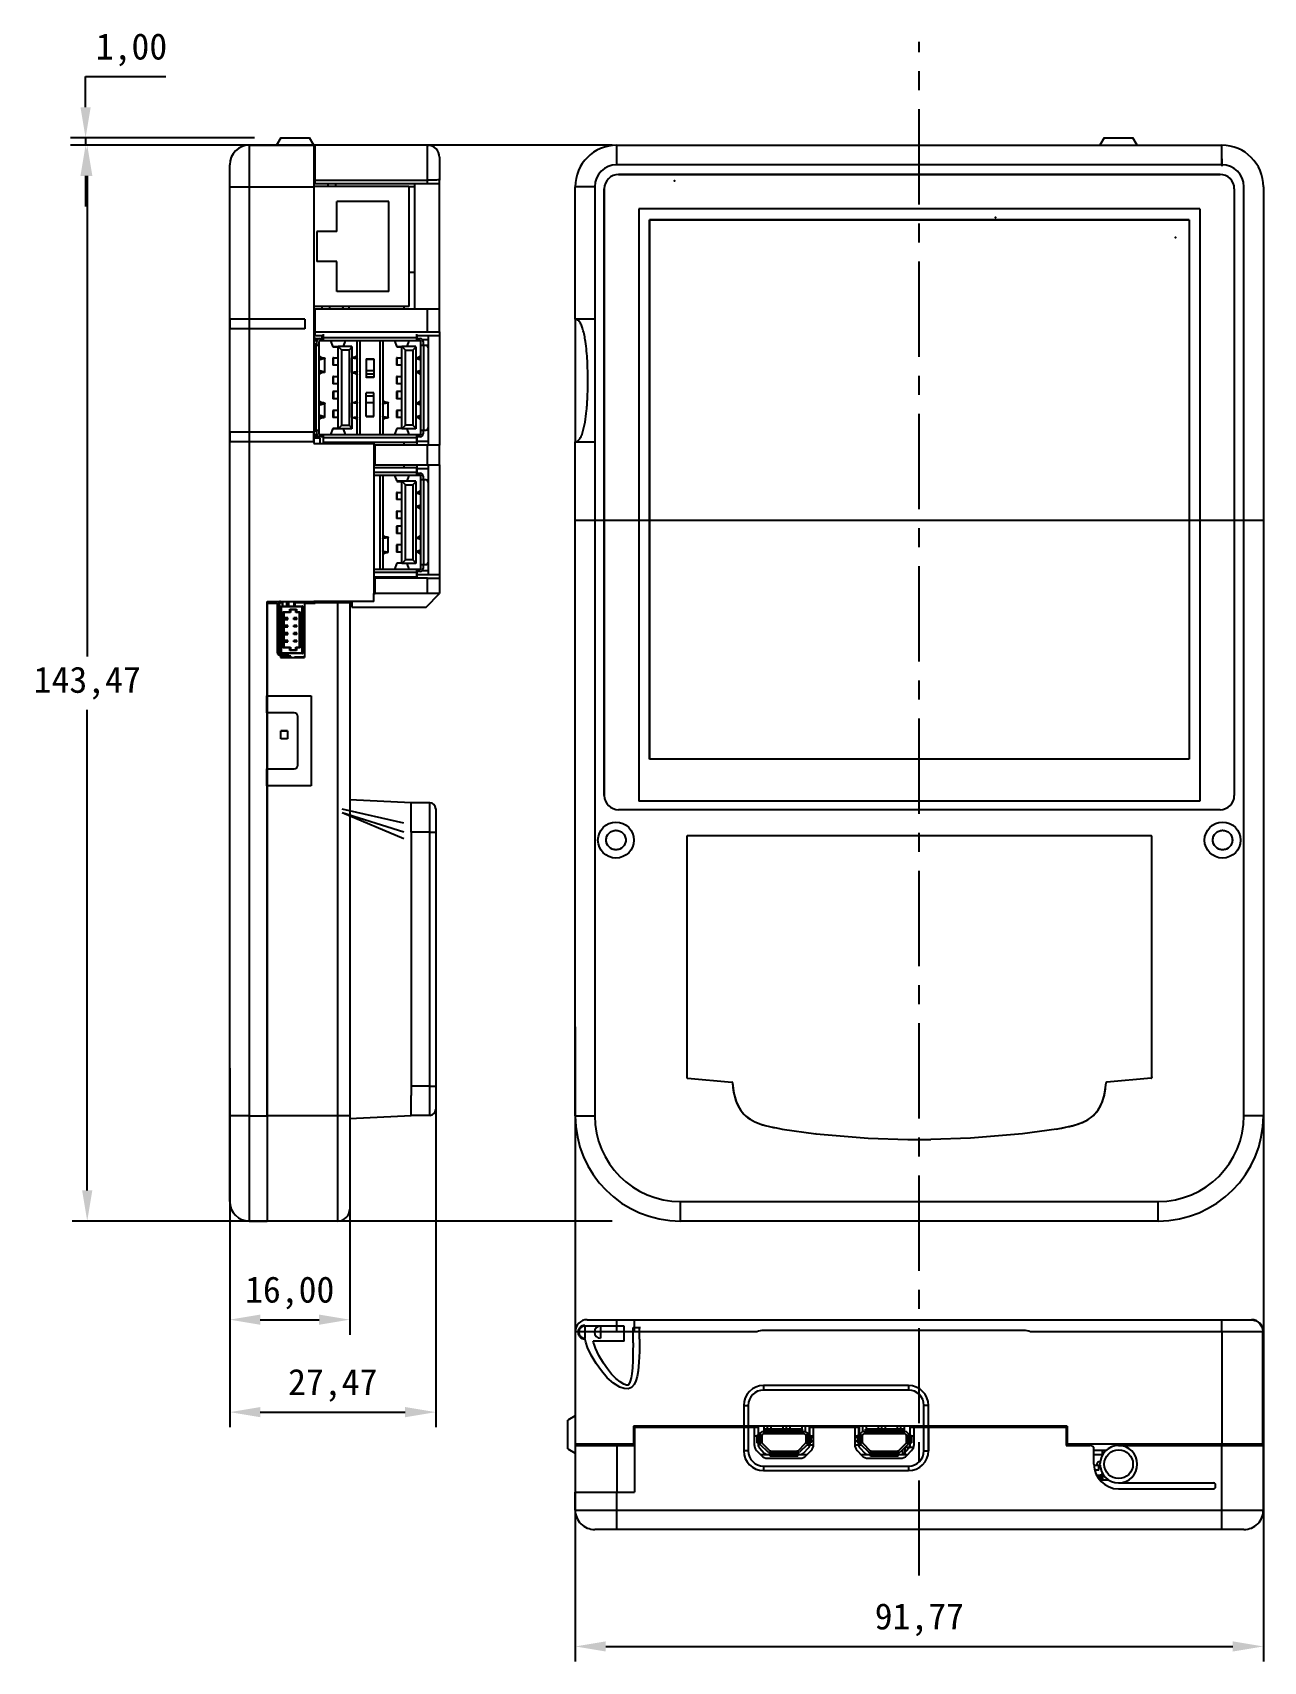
# Model space of a CAD drawing. Header units: inches. Extents: x 101 to 265, y 24 to 241.
import ezdxf

# ---------------------------------------------------------------- set-up
doc = ezdxf.new("R2010")
doc.units = ezdxf.units.IN
doc.header["$MEASUREMENT"] = 0
doc.linetypes.add('CENTERX2', pattern=[20.32, 12.7, -2.54, 2.54, -2.54])
doc.styles.get("Standard").update_dxf_attribs({"font": 'simsun.ttc'})
doc.dimstyles.new('ISO-25', dxfattribs={"dimtxt": 2.5, "dimasz": 2.5, "dimexe": 1.25, "dimexo": 0.625, "dimtad": 1, "dimtxsty": 'Standard', "dimcen": 2.5, "dimadec": 0, "dimazin": 0, "dimtfac": 1, "dimtmove": 0, "dimatfit": 3, "dimfxl": 1, "dimarcsym": 0})

msp = doc.modelspace()

# ---------------------------------------------------------------- blocks, each defined once
blk = doc.blocks.new('*D20')
at = {"color": 0, "lineweight": -2}
for p, q in [((107.89, 231.32), (107.89, 235.4)), ((107.89, 235.4), (118.6, 235.4)), ((130.4, 227.24), (105.89, 227.24)), ((130.4, 226.24), (105.89, 226.24)), ((107.89, 227.24), (107.89, 226.24)), ((107.89, 222.16), (107.89, 218.08))]:
    blk.add_line(p, q, dxfattribs=at)
at = {"color": 0}
for points in [[(107.21, 231.32), (108.57, 231.32), (107.89, 227.24)], [(108.57, 222.16), (107.21, 222.16), (107.89, 226.24)]]:
    blk.add_solid(points, dxfattribs=at)
at = {"layer": 'Defpoints', "color": 0}
for p in [(107.89, 226.24), (130.4, 227.24), (130.4, 226.24)]:
    blk.add_point(p, dxfattribs=at)
at = {"color": 0, "insert": (114.01, 238.97), "char_height": 3.5, "attachment_point": 5}
blk.add_mtext('1,00', dxfattribs=at)
blk = doc.blocks.new('*D21')
at = {"color": 0, "lineweight": -2}
for p, q in [((178.13, 226.24), (106.11, 226.24)), ((108.11, 222.16), (108.11, 158.07)), ((108.11, 86.85), (108.11, 150.94)), ((178.13, 82.77), (106.11, 82.77))]:
    blk.add_line(p, q, dxfattribs=at)
at = {"color": 0}
for points in [[(108.79, 222.16), (107.43, 222.16), (108.11, 226.24)], [(107.43, 86.85), (108.79, 86.85), (108.11, 82.77)]]:
    blk.add_solid(points, dxfattribs=at)
at = {"layer": 'Defpoints', "color": 0}
for p in [(178.13, 226.24), (108.11, 82.77), (178.13, 82.77)]:
    blk.add_point(p, dxfattribs=at)
at = {"color": 0, "insert": (108.11, 154.51), "char_height": 3.5, "attachment_point": 5}
blk.add_mtext('143,47', dxfattribs=at)
blk = doc.blocks.new('*D22')
at = {"color": 0, "lineweight": -2}
for p, q in [((127.11, 88.32), (127.11, 67.61)), ((143.11, 88.32), (143.11, 67.61)), ((131.19, 69.61), (139.03, 69.61))]:
    blk.add_line(p, q, dxfattribs=at)
at = {"color": 0}
for points in [[(131.19, 70.29), (131.19, 68.93), (127.11, 69.61)], [(139.03, 68.93), (139.03, 70.29), (143.11, 69.61)]]:
    blk.add_solid(points, dxfattribs=at)
at = {"layer": 'Defpoints', "color": 0}
for p in [(127.11, 88.32), (143.11, 88.32), (143.11, 69.61)]:
    blk.add_point(p, dxfattribs=at)
at = {"color": 0, "insert": (135.11, 73.18), "char_height": 3.5, "attachment_point": 5}
blk.add_mtext('16,00', dxfattribs=at)
blk = doc.blocks.new('*D23')
at = {"color": 0, "lineweight": -2}
for p, q in [((127.11, 103.14), (127.11, 55.28)), ((154.58, 103.14), (154.58, 55.28)), ((131.19, 57.28), (150.5, 57.28))]:
    blk.add_line(p, q, dxfattribs=at)
at = {"color": 0}
for points in [[(131.19, 57.96), (131.19, 56.6), (127.11, 57.28)], [(150.5, 56.6), (150.5, 57.96), (154.58, 57.28)]]:
    blk.add_solid(points, dxfattribs=at)
at = {"layer": 'Defpoints', "color": 0}
for p in [(127.11, 103.14), (154.58, 103.14), (154.58, 57.28)]:
    blk.add_point(p, dxfattribs=at)
at = {"color": 0, "insert": (140.85, 60.85), "char_height": 3.5, "attachment_point": 5}
blk.add_mtext('27,47', dxfattribs=at)
blk = doc.blocks.new('*D24')
at = {"color": 0, "lineweight": -2}
for p, q in [((173.18, 108.65), (173.18, 24.03)), ((264.95, 108.65), (264.95, 24.03)), ((177.26, 26.03), (260.87, 26.03))]:
    blk.add_line(p, q, dxfattribs=at)
at = {"color": 0}
for points in [[(177.26, 26.71), (177.26, 25.35), (173.18, 26.03)], [(260.87, 25.35), (260.87, 26.71), (264.95, 26.03)]]:
    blk.add_solid(points, dxfattribs=at)
at = {"layer": 'Defpoints', "color": 0}
for p in [(173.18, 108.65), (264.95, 108.65), (264.95, 26.03)]:
    blk.add_point(p, dxfattribs=at)
at = {"color": 0, "insert": (219.07, 29.6), "char_height": 3.5, "attachment_point": 5}
blk.add_mtext('91,77', dxfattribs=at)

# ---------------------------------------------------------------- dimensions: what is measured, and where the dimension line sits
dim = msp.add_linear_dim(base=(107.89, 226.245), p1=(130.404, 227.245), p2=(130.404, 226.245), angle=90, dimstyle='ISO-25', override={"dimtxt": 3.5, "dimasz": 4.08, "dimexe": 2, "dimexo": 0, "dimgap": 1.524, "dimtih": 1, "dimtoh": 1, "dimzin": 0, "dimadec": 2, "dimtzin": 0})
dim.commit()
dim.dimension.update_dxf_attribs({"geometry": '*D20', "text_midpoint": (114.009, 235.405), "dimtype": 160})
dim = msp.add_linear_dim(base=(108.1101, 82.7701), p1=(178.1263, 226.2447), p2=(178.1263, 82.7701), angle=90, dimstyle='ISO-25', override={"dimtxt": 3.5, "dimasz": 4.08, "dimexe": 2, "dimexo": 0, "dimgap": 1.524, "dimtih": 1, "dimtoh": 1, "dimzin": 0, "dimadec": 2, "dimtzin": 0})
dim.commit()
dim.dimension.update_dxf_attribs({"geometry": '*D21', "text_midpoint": (108.1101, 154.5074)})
for base, p1, p2, picture, middle in [((264.953, 26.033), (173.18, 108.652), (264.953, 108.652), '*D24', (219.066, 29.6)), ((154.583, 57.278), (127.113, 103.139), (154.583, 103.139), '*D23', (140.848, 60.846)), ((143.113, 69.608), (127.113, 88.315), (143.113, 88.315), '*D22', (135.113, 73.175))]:
    dim = msp.add_linear_dim(base=base, p1=p1, p2=p2, dimstyle='ISO-25', override={"dimtxt": 3.5, "dimasz": 4.08, "dimexe": 2, "dimexo": 0, "dimgap": 1.524, "dimtih": 1, "dimtoh": 1, "dimzin": 0, "dimadec": 2, "dimtzin": 0})
    dim.commit()
    dim.dimension.update_dxf_attribs({"geometry": picture, "text_midpoint": middle})

# ---------------------------------------------------------------- linework, layer by layer
at = {"color": 7, "linetype": 'CENTERX2'}
for p, q in [((219.066, 35.478), (219.066, 240.028)), ((201.214, 222.345), (214.714, 222.345)), ((203.51, 54.376), (198.51, 54.376)), ((216.91, 54.376), (211.91, 54.376))]:
    msp.add_line(p, q, dxfattribs=at)
at = {"color": 7, "linetype": 'Continuous', "lineweight": 25}
for p, q in [((129.713, 226.245), (129.713, 220.706)), ((129.713, 226.245), (138.313, 226.245)), ((133.91, 227.245), (133.332, 226.245)), ((133.91, 227.245), (137.735, 227.245)), ((138.313, 226.245), (137.735, 227.245)), ((138.313, 226.245), (138.313, 220.706)), ((138.513, 226.245), (138.313, 226.245)), ((138.513, 221.607), (138.513, 226.245)), ((153.493, 226.245), (138.513, 226.245)), ((140.913, 226.245), (140.763, 226.245)), ((153.493, 221.607), (153.493, 226.245)), ((153.493, 226.245), (153.643, 226.245)), ((153.643, 226.238), (153.643, 226.245)), ((178.716, 223.645), (178.716, 226.245)), ((178.716, 226.245), (259.416, 226.245)), ((178.716, 226.245), (181.088, 226.245)), ((243.733, 227.245), (243.156, 226.245)), ((243.733, 227.245), (247.558, 227.245)), ((248.136, 226.245), (247.558, 227.245)), ((259.416, 223.645), (259.416, 226.245)), ((155.093, 224.645), (155.093, 221.607)), ((127.113, 220.706), (127.113, 223.645)), ((138.313, 223.12), (138.513, 223.12)), ((138.513, 221.957), (138.313, 221.957)), ((138.513, 221.607), (153.493, 221.607)), ((138.513, 221.107), (138.513, 221.607)), ((153.493, 221.107), (153.493, 221.607)), ((155.093, 221.107), (155.093, 221.607)), ((259.416, 223.645), (178.716, 223.645)), ((178.961, 222.341), (259.171, 222.344)), ((244.447, 222.484), (244.447, 222.494)), ((245.144, 222.494), (245.145, 222.484)), ((246.147, 222.484), (246.147, 222.494)), ((246.844, 222.494), (246.845, 222.484)), ((127.113, 96.807), (127.113, 220.706)), ((129.713, 220.706), (138.313, 220.706)), ((129.713, 220.706), (129.713, 96.807)), ((151.013, 220.757), (138.313, 220.757)), ((138.313, 220.706), (138.313, 186.457)), ((153.493, 221.107), (138.513, 221.107)), ((140.213, 221.107), (140.213, 220.757)), ((141.213, 221.107), (141.213, 220.757)), ((151.013, 220.757), (151.013, 204.757)), ((151.793, 204.407), (151.793, 221.107)), ((155.093, 204.407), (155.093, 221.107)), ((175.778, 220.715), (173.178, 220.714)), ((173.18, 203.044), (173.178, 220.714)), ((175.778, 220.715), (175.78, 203.044)), ((177.064, 139.521), (177.061, 220.441)), ((261.071, 220.444), (261.074, 139.524)), ((262.353, 96.807), (262.353, 220.706)), ((264.953, 220.706), (264.953, 96.807)), ((148.313, 218.757), (141.413, 218.757)), ((141.413, 214.757), (141.413, 218.757)), ((148.313, 206.757), (148.313, 218.757)), ((183.101, 216.301), (255.031, 216.304)), ((183.103, 144.371), (183.101, 216.301)), ((255.031, 216.304), (255.033, 144.374)), ((141.413, 214.757), (138.713, 214.757)), ((138.713, 214.757), (138.713, 210.757)), ((141.413, 210.757), (138.713, 210.757)), ((141.413, 206.757), (141.413, 210.757)), ((148.313, 206.757), (141.413, 206.757)), ((151.013, 204.757), (138.313, 204.757)), ((138.513, 201.354), (138.513, 204.407)), ((138.513, 204.407), (153.493, 204.407)), ((139.413, 204.757), (139.413, 204.407)), ((140.413, 204.757), (140.413, 204.407)), ((150.393, 204.407), (150.393, 204.757)), ((153.493, 201.354), (153.493, 204.407)), ((155.093, 201.354), (155.093, 204.407)), ((173.18, 203.044), (173.181, 186.704)), ((175.78, 203.044), (173.18, 203.044)), ((175.78, 203.044), (175.78, 186.704)), ((138.613, 200.457), (138.313, 200.457)), ((138.725, 200.157), (138.313, 200.157)), ((138.513, 200.857), (138.513, 201.357)), ((138.513, 201.354), (153.493, 201.354)), ((138.513, 200.857), (139.563, 200.857)), ((138.613, 200.157), (138.613, 200.457)), ((138.613, 200.457), (139.113, 200.457)), ((138.713, 199.557), (138.713, 200.057)), ((139.013, 200.057), (139.013, 199.557)), ((139.113, 200.457), (139.563, 200.457)), ((139.563, 200.157), (139.113, 200.157)), ((139.413, 200.857), (139.413, 200.457)), ((139.563, 201.057), (139.563, 200.557)), ((139.563, 200.557), (139.563, 200.157)), ((152.063, 200.557), (139.563, 200.557)), ((144.166, 200.157), (139.563, 200.157)), ((140.565, 200.157), (140.879, 199.37)), ((142.262, 199.407), (142.561, 200.157)), ((144.113, 187.657), (144.113, 200.157)), ((144.513, 200.157), (144.166, 200.157)), ((147.113, 200.157), (144.513, 200.157)), ((144.513, 187.657), (144.513, 200.157)), ((147.113, 200.157), (147.113, 187.657)), ((147.459, 200.157), (147.113, 200.157)), ((152.063, 200.157), (147.459, 200.157)), ((147.513, 200.157), (147.513, 187.657)), ((149.064, 200.157), (149.378, 199.37)), ((150.761, 199.407), (151.06, 200.157)), ((152.063, 200.557), (152.063, 201.057)), ((152.063, 200.857), (155.093, 200.857)), ((152.063, 200.157), (152.063, 200.557)), ((152.063, 200.457), (152.513, 200.457)), ((152.513, 200.157), (152.063, 200.157)), ((152.093, 200.457), (152.093, 200.857)), ((152.613, 199.557), (152.613, 200.057)), ((152.913, 200.057), (152.913, 199.557)), ((153.593, 200.857), (153.593, 186.257)), ((155.093, 201.354), (155.093, 200.857)), ((155.093, 200.857), (155.093, 186.257)), ((155.143, 200.348), (155.093, 200.348)), ((155.143, 200.331), (155.093, 200.331)), ((155.143, 200.239), (155.093, 200.239)), ((155.143, 200.083), (155.093, 200.083)), ((138.613, 199.707), (138.313, 199.707)), ((138.363, 199.557), (138.313, 199.553)), ((138.613, 199.557), (138.363, 199.557)), ((138.613, 199.707), (138.613, 199.557)), ((138.613, 199.557), (138.613, 188.257)), ((139.013, 199.557), (138.613, 199.557)), ((139.012, 198.158), (139.403, 197.92)), ((139.013, 199.557), (139.013, 188.257)), ((139.113, 197.908), (139.013, 197.969)), ((139.013, 197.691), (139.498, 197.829)), ((139.764, 197.807), (139.013, 197.592)), ((139.473, 197.851), (139.227, 197.881)), ((139.407, 197.92), (139.653, 197.89)), ((139.764, 197.807), (139.764, 196.008)), ((139.813, 195.925), (139.813, 197.89)), ((140.863, 197.882), (140.863, 196.932)), ((140.935, 197.882), (140.863, 197.882)), ((140.879, 199.37), (140.889, 199.373)), ((141.563, 199.37), (140.879, 199.37)), ((140.879, 199.357), (141.563, 199.357)), ((140.935, 196.932), (140.935, 197.882)), ((140.935, 197.882), (141.563, 197.882)), ((141.563, 188.407), (141.563, 199.407)), ((141.589, 199.407), (141.563, 199.407)), ((141.589, 199.407), (142.063, 198.907)), ((143.413, 199.407), (141.589, 199.407)), ((142.063, 188.907), (142.063, 198.907)), ((143.033, 198.907), (142.063, 198.907)), ((143.033, 198.907), (143.413, 199.309)), ((143.033, 198.907), (143.033, 188.907)), ((143.413, 199.407), (143.413, 199.309)), ((143.413, 199.309), (143.413, 188.506)), ((143.413, 197.897), (143.414, 197.896)), ((143.414, 195.919), (143.414, 197.896)), ((143.414, 197.896), (144.008, 197.797)), ((143.767, 197.959), (143.477, 197.933)), ((144.113, 197.836), (143.683, 197.907)), ((143.699, 197.916), (143.989, 197.942)), ((144.088, 198.158), (143.793, 197.963)), ((144.088, 198.158), (144.113, 198.174)), ((144.091, 197.96), (144.113, 197.975)), ((145.313, 197.757), (146.313, 197.757)), ((145.313, 197.757), (145.313, 197.727)), ((145.313, 197.727), (146.313, 197.727)), ((145.313, 197.727), (145.313, 196.171)), ((146.313, 197.757), (146.313, 197.727)), ((146.313, 197.727), (146.313, 196.171)), ((149.363, 197.882), (149.363, 196.932)), ((149.435, 197.882), (149.363, 197.882)), ((149.378, 199.37), (149.388, 199.373)), ((150.063, 199.37), (149.378, 199.37)), ((149.378, 199.357), (150.063, 199.357)), ((149.435, 196.932), (149.435, 197.882)), ((149.435, 197.882), (150.063, 197.882)), ((150.063, 188.407), (150.063, 199.407)), ((150.089, 199.407), (150.063, 199.407)), ((150.563, 198.907), (150.089, 199.407)), ((151.913, 199.407), (150.089, 199.407)), ((150.563, 198.907), (151.533, 198.907)), ((150.563, 188.907), (150.563, 198.907)), ((151.913, 199.309), (151.533, 198.907)), ((151.533, 198.907), (151.533, 188.907)), ((151.913, 199.309), (151.913, 199.407)), ((151.913, 199.309), (151.913, 188.506)), ((152.613, 197.592), (151.913, 197.792)), ((152.219, 197.92), (151.973, 197.89)), ((152.613, 197.691), (152.128, 197.829)), ((152.153, 197.851), (152.399, 197.881)), ((152.222, 197.92), (152.613, 198.158)), ((152.512, 197.908), (152.613, 197.969)), ((153.013, 199.557), (152.613, 199.557)), ((152.613, 188.257), (152.613, 199.557)), ((153.013, 188.257), (153.013, 199.557)), ((153.263, 199.557), (153.013, 199.557)), ((153.563, 199.257), (153.563, 188.557)), ((155.143, 199.549), (155.093, 199.549)), ((155.143, 199.532), (155.093, 199.532)), ((155.143, 199.439), (155.093, 199.439)), ((155.143, 199.346), (155.093, 199.346)), ((155.143, 199.284), (155.093, 199.284)), ((155.143, 199.115), (155.093, 199.115)), ((155.143, 198.874), (155.093, 198.874)), ((155.143, 198.811), (155.093, 198.811)), ((139.403, 195.894), (139.012, 195.657)), ((139.013, 196.223), (139.764, 196.008)), ((139.498, 195.985), (139.013, 196.124)), ((139.013, 195.846), (139.113, 195.907)), ((139.227, 195.934), (139.473, 195.964)), ((139.653, 195.925), (139.407, 195.895)), ((140.935, 196.932), (140.863, 196.932)), ((141.563, 196.932), (140.935, 196.932)), ((143.414, 195.919), (143.413, 195.919)), ((144.008, 196.019), (143.414, 195.919)), ((143.477, 195.883), (143.767, 195.857)), ((143.683, 195.909), (144.113, 195.98)), ((143.989, 195.873), (143.699, 195.899)), ((143.793, 195.852), (144.088, 195.657)), ((144.088, 195.657), (144.113, 195.64)), ((144.113, 195.84), (144.091, 195.855)), ((146.313, 196.171), (145.313, 196.171)), ((145.313, 196.171), (145.313, 195.731)), ((145.313, 195.731), (145.313, 195.307)), ((146.313, 195.731), (145.313, 195.731)), ((146.313, 196.171), (146.313, 195.731)), ((146.313, 195.731), (146.313, 195.307)), ((149.435, 196.932), (149.363, 196.932)), ((150.063, 196.932), (149.435, 196.932)), ((151.913, 196.023), (152.613, 196.223)), ((151.973, 195.925), (152.219, 195.895)), ((152.128, 195.985), (152.613, 196.124)), ((152.153, 195.964), (152.399, 195.934)), ((152.613, 195.657), (152.222, 195.894)), ((152.613, 195.846), (152.512, 195.907)), ((140.863, 195.382), (140.863, 194.432)), ((140.935, 195.382), (140.863, 195.382)), ((140.935, 194.432), (140.863, 194.432)), ((140.863, 193.382), (140.863, 192.432)), ((140.935, 193.382), (140.863, 193.382)), ((140.935, 194.432), (140.935, 195.382)), ((140.935, 195.382), (141.563, 195.382)), ((141.563, 194.432), (140.935, 194.432)), ((140.935, 193.382), (140.935, 192.432)), ((141.563, 193.382), (140.935, 193.382)), ((146.313, 195.307), (145.313, 195.307)), ((145.313, 195.257), (145.313, 195.307)), ((146.313, 195.257), (145.313, 195.257)), ((146.313, 195.307), (146.313, 195.257)), ((149.363, 195.382), (149.363, 194.432)), ((149.435, 195.382), (149.363, 195.382)), ((149.435, 194.432), (149.363, 194.432)), ((149.363, 193.382), (149.363, 192.432)), ((149.435, 193.382), (149.363, 193.382)), ((149.435, 194.432), (149.435, 195.382)), ((149.435, 195.382), (150.063, 195.382)), ((150.063, 194.432), (149.435, 194.432)), ((149.435, 193.382), (149.435, 192.432)), ((150.063, 193.382), (149.435, 193.382)), ((139.012, 192.158), (139.403, 191.92)), ((139.013, 191.969), (139.113, 191.908)), ((139.498, 191.829), (139.013, 191.691)), ((139.013, 191.592), (139.764, 191.807)), ((139.473, 191.851), (139.227, 191.881)), ((139.653, 191.89), (139.407, 191.92)), ((139.764, 191.807), (139.764, 190.008)), ((139.813, 189.925), (139.813, 191.89)), ((140.935, 192.432), (140.863, 192.432)), ((141.563, 192.432), (140.935, 192.432)), ((143.414, 191.895), (143.413, 191.895)), ((143.414, 189.918), (143.414, 191.895)), ((144.008, 191.796), (143.414, 191.895)), ((143.477, 191.932), (143.767, 191.958)), ((143.683, 191.906), (144.113, 191.834)), ((143.989, 191.942), (143.699, 191.915)), ((143.793, 191.963), (144.088, 192.158)), ((144.088, 192.158), (144.113, 192.174)), ((144.113, 191.974), (144.091, 191.96)), ((146.313, 193.201), (145.313, 193.201)), ((145.313, 192.777), (145.313, 193.201)), ((146.313, 192.777), (145.313, 192.777)), ((145.313, 191.954), (145.313, 192.777)), ((145.313, 191.954), (146.313, 191.954)), ((145.313, 190.087), (145.313, 191.954)), ((146.313, 192.777), (146.313, 193.201)), ((146.313, 191.954), (146.313, 192.777)), ((146.313, 190.087), (146.313, 191.954)), ((147.832, 191.963), (147.513, 192.174)), ((147.513, 191.974), (147.535, 191.96)), ((147.942, 191.906), (147.513, 191.834)), ((147.617, 191.796), (148.211, 191.895)), ((147.636, 191.942), (147.926, 191.915)), ((148.148, 191.932), (147.858, 191.958)), ((148.211, 191.895), (148.211, 189.918)), ((148.253, 189.882), (148.253, 191.932)), ((149.435, 192.432), (149.363, 192.432)), ((150.063, 192.432), (149.435, 192.432)), ((152.613, 191.592), (151.913, 191.792)), ((151.973, 191.89), (152.219, 191.92)), ((152.128, 191.829), (152.613, 191.691)), ((152.399, 191.881), (152.153, 191.851)), ((152.222, 191.92), (152.613, 192.158)), ((152.613, 191.969), (152.512, 191.908)), ((139.403, 189.894), (139.012, 189.657)), ((139.764, 190.008), (139.013, 190.223)), ((139.013, 190.124), (139.498, 189.985)), ((139.113, 189.907), (139.013, 189.846)), ((139.473, 189.964), (139.227, 189.934)), ((139.407, 189.895), (139.653, 189.925)), ((140.863, 190.882), (140.863, 189.932)), ((140.935, 190.882), (140.863, 190.882)), ((140.935, 189.932), (140.863, 189.932)), ((140.935, 190.882), (140.935, 189.932)), ((141.563, 190.882), (140.935, 190.882)), ((141.563, 189.932), (140.935, 189.932)), ((143.413, 189.918), (143.414, 189.918)), ((143.414, 189.918), (144.008, 190.017)), ((143.767, 189.856), (143.477, 189.882)), ((144.113, 189.979), (143.683, 189.908)), ((143.699, 189.898), (143.989, 189.872)), ((144.088, 189.657), (143.793, 189.851)), ((144.088, 189.657), (144.113, 189.64)), ((144.091, 189.854), (144.113, 189.84)), ((146.313, 190.087), (145.313, 190.087)), ((145.313, 190.057), (145.313, 190.087)), ((145.313, 190.057), (146.313, 190.057)), ((146.313, 190.087), (146.313, 190.057)), ((147.513, 189.979), (147.942, 189.908)), ((147.535, 189.854), (147.513, 189.84)), ((147.513, 189.64), (147.832, 189.851)), ((148.211, 189.918), (147.617, 190.017)), ((147.926, 189.898), (147.636, 189.872)), ((147.858, 189.856), (148.148, 189.882)), ((149.363, 190.882), (149.363, 189.932)), ((149.435, 190.882), (149.363, 190.882)), ((149.435, 189.932), (149.363, 189.932)), ((149.435, 190.882), (149.435, 189.932)), ((150.063, 190.882), (149.435, 190.882)), ((150.063, 189.932), (149.435, 189.932)), ((151.913, 190.023), (152.613, 190.223)), ((152.219, 189.895), (151.973, 189.925)), ((152.613, 190.124), (152.128, 189.985)), ((152.153, 189.964), (152.399, 189.934)), ((152.613, 189.657), (152.222, 189.894)), ((152.512, 189.907), (152.613, 189.846)), ((138.313, 188.262), (138.363, 188.257)), ((138.613, 188.107), (138.313, 188.107)), ((138.313, 187.657), (138.725, 187.657)), ((138.613, 187.357), (138.313, 187.357)), ((139.113, 187.157), (138.313, 187.157)), ((138.363, 188.257), (138.613, 188.257)), ((138.493, 187.157), (138.493, 187.357)), ((138.613, 188.257), (139.013, 188.257)), ((138.613, 188.257), (138.613, 188.107)), ((138.613, 187.357), (138.613, 187.657)), ((139.113, 187.357), (138.613, 187.357)), ((138.713, 187.757), (138.713, 188.257)), ((139.013, 188.257), (139.013, 187.757)), ((139.113, 187.657), (139.563, 187.657)), ((139.563, 187.357), (139.113, 187.357)), ((139.113, 187.157), (139.113, 186.457)), ((139.563, 187.657), (139.563, 187.257)), ((139.563, 187.657), (144.166, 187.657)), ((139.563, 187.257), (139.563, 186.607)), ((139.563, 187.257), (152.063, 187.257)), ((140.879, 188.444), (140.565, 187.657)), ((141.563, 188.457), (140.879, 188.457)), ((140.889, 188.448), (140.879, 188.444)), ((140.879, 188.444), (141.563, 188.444)), ((141.563, 188.407), (141.589, 188.407)), ((142.063, 188.907), (141.589, 188.407)), ((143.413, 188.407), (141.589, 188.407)), ((142.063, 188.907), (143.033, 188.907)), ((142.561, 187.657), (142.262, 188.407)), ((143.413, 188.506), (143.033, 188.907)), ((143.413, 188.506), (143.413, 188.407)), ((144.166, 187.657), (144.513, 187.657)), ((144.513, 187.657), (147.113, 187.657)), ((147.113, 187.657), (147.459, 187.657)), ((147.459, 187.657), (152.063, 187.657)), ((149.378, 188.444), (149.064, 187.657)), ((150.063, 188.457), (149.378, 188.457)), ((149.388, 188.448), (149.378, 188.444)), ((150.063, 188.444), (149.378, 188.444)), ((150.089, 188.407), (150.063, 188.407)), ((150.089, 188.407), (150.563, 188.907)), ((151.913, 188.407), (150.089, 188.407)), ((151.533, 188.907), (150.563, 188.907)), ((151.06, 187.657), (150.761, 188.407)), ((151.913, 188.506), (151.533, 188.907)), ((151.913, 188.506), (151.913, 188.407)), ((152.063, 187.257), (152.063, 187.657)), ((152.063, 187.657), (152.513, 187.657)), ((152.513, 187.357), (152.063, 187.357)), ((152.063, 186.607), (152.063, 187.257)), ((152.093, 186.757), (152.093, 187.357)), ((152.613, 188.257), (153.013, 188.257)), ((152.613, 187.757), (152.613, 188.257)), ((152.913, 188.257), (152.913, 187.757)), ((153.013, 188.257), (153.263, 188.257)), ((138.313, 186.457), (146.313, 186.457)), ((152.063, 186.607), (139.563, 186.607)), ((146.313, 186.457), (146.313, 184.457)), ((146.493, 183.604), (146.493, 186.257)), ((153.493, 186.257), (146.493, 186.257)), ((150.393, 186.257), (150.393, 186.607)), ((152.093, 186.757), (153.593, 186.757)), ((152.093, 186.257), (152.093, 186.757)), ((153.493, 183.604), (153.493, 186.257)), ((155.093, 183.604), (155.093, 186.257)), ((173.18, 186.704), (175.78, 186.704)), ((173.18, 96.807), (173.18, 186.704)), ((175.78, 186.704), (175.78, 96.808)), ((146.313, 184.457), (146.313, 166.457)), ((146.313, 183.257), (152.063, 183.257)), ((146.493, 183.604), (153.493, 183.604)), ((150.393, 183.257), (150.393, 183.604)), ((152.063, 182.607), (152.063, 183.257)), ((152.063, 182.207), (152.063, 182.607)), ((152.063, 182.507), (152.513, 182.507)), ((152.093, 183.104), (152.093, 183.604)), ((153.593, 183.104), (152.093, 183.104)), ((152.093, 182.507), (152.093, 183.104)), ((153.593, 183.604), (153.593, 169.007)), ((155.093, 183.604), (155.093, 169.007)), ((147.113, 182.207), (146.313, 182.207)), ((147.113, 182.207), (147.113, 169.707)), ((147.459, 182.207), (147.113, 182.207)), ((152.063, 182.207), (147.459, 182.207)), ((147.513, 182.207), (147.513, 169.707)), ((149.064, 182.207), (149.378, 181.42)), ((149.378, 181.42), (149.388, 181.423)), ((150.063, 181.42), (149.378, 181.42)), ((149.378, 181.407), (150.063, 181.407)), ((150.063, 170.457), (150.063, 181.457)), ((150.089, 181.457), (150.063, 181.457)), ((150.563, 180.957), (150.089, 181.457)), ((151.913, 181.457), (150.089, 181.457)), ((150.563, 180.957), (151.533, 180.957)), ((150.563, 170.957), (150.563, 180.957)), ((150.761, 181.457), (151.06, 182.207)), ((151.913, 181.359), (151.533, 180.957)), ((151.533, 180.957), (151.533, 170.957)), ((151.913, 181.359), (151.913, 181.457)), ((151.913, 181.359), (151.913, 170.556)), ((152.513, 182.207), (152.063, 182.207)), ((152.613, 181.607), (152.613, 182.107)), ((153.013, 181.607), (152.613, 181.607)), ((152.613, 170.307), (152.613, 181.607)), ((152.913, 182.107), (152.913, 181.607)), ((153.013, 170.307), (153.013, 181.607)), ((153.263, 181.607), (153.013, 181.607)), ((153.563, 181.307), (153.563, 170.607)), ((149.363, 179.932), (149.363, 178.982)), ((149.435, 179.932), (149.363, 179.932)), ((149.435, 178.982), (149.363, 178.982)), ((149.435, 178.982), (149.435, 179.932)), ((149.435, 179.932), (150.063, 179.932)), ((150.063, 178.982), (149.435, 178.982)), ((152.613, 179.642), (151.913, 179.842)), ((151.913, 178.073), (152.613, 178.273)), ((152.219, 179.97), (151.973, 179.94)), ((152.613, 179.741), (152.128, 179.879)), ((152.128, 178.035), (152.613, 178.174)), ((152.153, 179.901), (152.399, 179.931)), ((152.222, 179.97), (152.613, 180.208)), ((152.512, 179.958), (152.613, 180.019)), ((149.363, 177.432), (149.363, 176.482)), ((149.435, 177.432), (149.363, 177.432)), ((149.435, 176.482), (149.363, 176.482)), ((149.435, 176.482), (149.435, 177.432)), ((149.435, 177.432), (150.063, 177.432)), ((150.063, 176.482), (149.435, 176.482)), ((151.973, 177.975), (152.219, 177.945)), ((152.153, 178.014), (152.399, 177.984)), ((152.613, 177.707), (152.222, 177.944)), ((152.613, 177.896), (152.512, 177.957)), ((155.093, 177.819), (155.143, 177.819)), ((155.093, 177.019), (155.144, 177.019)), ((147.832, 174.013), (147.513, 174.224)), ((147.513, 174.024), (147.535, 174.01)), ((147.942, 173.956), (147.513, 173.884)), ((147.617, 173.846), (148.211, 173.945)), ((147.636, 173.992), (147.926, 173.965)), ((148.148, 173.982), (147.858, 174.008)), ((148.211, 173.945), (148.211, 171.968)), ((148.253, 171.932), (148.253, 173.982)), ((149.363, 175.432), (149.363, 174.482)), ((149.435, 175.432), (149.363, 175.432)), ((149.435, 174.482), (149.363, 174.482)), ((149.435, 175.432), (149.435, 174.482)), ((150.063, 175.432), (149.435, 175.432)), ((150.063, 174.482), (149.435, 174.482)), ((152.613, 173.642), (151.913, 173.842)), ((151.973, 173.94), (152.219, 173.97)), ((152.128, 173.879), (152.613, 173.741)), ((152.399, 173.931), (152.153, 173.901)), ((152.222, 173.97), (152.613, 174.208)), ((152.613, 174.019), (152.512, 173.958)), ((147.513, 172.029), (147.942, 171.958)), ((147.535, 171.904), (147.513, 171.89)), ((147.513, 171.69), (147.832, 171.901)), ((148.211, 171.968), (147.617, 172.067)), ((147.926, 171.948), (147.636, 171.922)), ((147.858, 171.906), (148.148, 171.932)), ((149.363, 172.932), (149.363, 171.982)), ((149.435, 172.932), (149.363, 172.932)), ((149.435, 171.982), (149.363, 171.982)), ((149.435, 172.932), (149.435, 171.982)), ((150.063, 172.932), (149.435, 172.932)), ((150.063, 171.982), (149.435, 171.982)), ((151.913, 172.073), (152.613, 172.273)), ((152.219, 171.945), (151.973, 171.975)), ((152.613, 172.174), (152.128, 172.035)), ((152.153, 172.014), (152.399, 171.984)), ((152.613, 171.707), (152.222, 171.944)), ((152.512, 171.957), (152.613, 171.896)), ((146.313, 169.707), (147.113, 169.707)), ((147.113, 169.707), (147.459, 169.707)), ((147.459, 169.707), (152.063, 169.707)), ((149.378, 170.494), (149.064, 169.707)), ((150.063, 170.507), (149.378, 170.507)), ((149.388, 170.498), (149.378, 170.494)), ((150.063, 170.494), (149.378, 170.494)), ((150.089, 170.457), (150.063, 170.457)), ((150.089, 170.457), (150.563, 170.957)), ((151.913, 170.457), (150.089, 170.457)), ((151.533, 170.957), (150.563, 170.957)), ((151.06, 169.707), (150.761, 170.457)), ((151.913, 170.556), (151.533, 170.957)), ((151.913, 170.556), (151.913, 170.457)), ((152.063, 169.307), (152.063, 169.707)), ((152.063, 169.707), (152.513, 169.707)), ((152.613, 170.307), (153.013, 170.307)), ((152.613, 169.807), (152.613, 170.307)), ((152.913, 170.307), (152.913, 169.807)), ((153.013, 170.307), (153.263, 170.307)), ((152.063, 168.657), (146.313, 168.657)), ((146.313, 167.517), (146.493, 167.517)), ((146.493, 166.457), (146.493, 168.507)), ((153.493, 168.507), (146.493, 168.507)), ((152.513, 169.407), (152.063, 169.407)), ((152.063, 168.657), (152.063, 169.307)), ((152.093, 169.007), (152.093, 169.407)), ((152.093, 168.507), (152.093, 169.007)), ((152.093, 169.007), (153.593, 169.007)), ((153.493, 166.457), (153.493, 168.507)), ((153.493, 168.507), (155.093, 168.507)), ((153.593, 169.007), (155.093, 169.007)), ((155.093, 169.007), (155.093, 168.507)), ((155.093, 168.507), (155.093, 168.057)), ((155.093, 168.057), (155.093, 166.457)), ((132.113, 165.387), (138.313, 165.387)), ((132.113, 96.807), (132.113, 165.387)), ((132.113, 165.187), (132.113, 96.807)), ((133.463, 165.187), (132.113, 165.187)), ((132.113, 165.187), (133.463, 165.187)), ((133.463, 158.537), (133.463, 165.187)), ((133.463, 165.187), (133.463, 165.187)), ((133.713, 158.242), (133.713, 165.387)), ((133.727, 165.374), (133.713, 165.374)), ((133.713, 165.358), (133.723, 165.358)), ((133.713, 165.343), (133.723, 165.343)), ((134.163, 165.221), (133.713, 165.221)), ((133.723, 165.221), (133.723, 165.36)), ((133.723, 165.211), (133.723, 164.312)), ((134.153, 165.211), (133.723, 165.211)), ((133.723, 165.211), (133.723, 164.961)), ((133.727, 165.374), (133.897, 165.374)), ((133.897, 165.359), (133.728, 165.359)), ((133.882, 165.221), (133.882, 165.359)), ((133.897, 165.374), (133.897, 165.374)), ((133.912, 165.374), (133.897, 165.374)), ((133.91, 165.359), (133.897, 165.359)), ((134.052, 165.359), (133.91, 165.359)), ((133.912, 165.374), (133.925, 165.374)), ((133.925, 165.374), (134.057, 165.374)), ((134.664, 165.359), (134.052, 165.359)), ((134.057, 165.374), (134.669, 165.374)), ((134.153, 165.211), (134.153, 164.787)), ((134.153, 165.061), (134.153, 165.211)), ((134.163, 165.061), (134.163, 165.221)), ((134.917, 165.359), (134.664, 165.359)), ((134.669, 165.374), (134.932, 165.374)), ((134.682, 165.359), (134.682, 164.787)), ((134.932, 165.387), (134.932, 165.374)), ((134.982, 164.787), (134.982, 165.387)), ((135.782, 165.387), (135.782, 164.787)), ((135.782, 165.257), (138.313, 165.257)), ((137.063, 165.187), (137.063, 157.912)), ((137.063, 165.187), (138.513, 165.187)), ((137.063, 165.187), (137.063, 165.187)), ((137.063, 165.187), (138.313, 165.187)), ((138.313, 165.387), (138.313, 165.187)), ((146.313, 165.387), (138.313, 165.387)), ((138.313, 165.187), (138.513, 165.187)), ((138.313, 165.187), (138.313, 165.187)), ((138.513, 165.187), (138.513, 165.257)), ((138.513, 165.257), (141.513, 165.257)), ((138.513, 165.187), (138.513, 165.187)), ((141.513, 96.807), (141.513, 165.257)), ((141.513, 165.257), (143.113, 165.257)), ((143.113, 165.257), (143.113, 165.387)), ((143.113, 165.257), (143.113, 96.807)), ((143.393, 165.387), (143.393, 164.657)), ((155.093, 166.457), (146.313, 166.457)), ((146.313, 166.457), (146.493, 166.457)), ((146.313, 165.387), (146.313, 166.457)), ((153.493, 166.457), (146.493, 166.457)), ((153.293, 164.657), (155.093, 166.457)), ((153.293, 164.654), (155.093, 166.454)), ((155.093, 166.457), (153.493, 166.457)), ((155.093, 166.457), (155.093, 166.454)), ((133.713, 164.961), (133.723, 164.961)), ((133.713, 164.755), (133.723, 164.755)), ((133.763, 164.312), (133.713, 164.312)), ((133.763, 164.112), (133.713, 164.112)), ((133.723, 164.028), (133.713, 164.028)), ((133.713, 163.957), (133.723, 163.957)), ((133.713, 163.861), (133.723, 163.861)), ((133.863, 163.601), (133.713, 163.601)), ((133.723, 163.482), (133.713, 163.482)), ((133.723, 163.457), (133.713, 163.457)), ((133.713, 163.255), (133.723, 163.255)), ((133.863, 163.212), (133.713, 163.212)), ((133.863, 163.012), (133.713, 163.012)), ((133.723, 164.112), (133.723, 163.611)), ((133.723, 163.611), (133.723, 163.861)), ((133.863, 163.611), (133.723, 163.611)), ((133.723, 163.601), (133.723, 163.218)), ((133.728, 163.219), (133.863, 163.219)), ((133.763, 164.112), (133.763, 164.312)), ((133.863, 164.312), (133.763, 164.312)), ((133.863, 164.112), (133.763, 164.112)), ((133.963, 164.687), (133.863, 164.787)), ((133.863, 164.787), (136.763, 164.787)), ((133.863, 158.437), (133.863, 164.787)), ((136.763, 164.687), (133.963, 164.687)), ((133.963, 164.687), (133.963, 158.537)), ((134.153, 165.061), (134.163, 165.061)), ((134.153, 164.961), (134.163, 164.961)), ((134.163, 164.951), (134.153, 164.951)), ((134.153, 164.951), (134.153, 164.787)), ((134.163, 164.961), (134.163, 165.061)), ((134.163, 164.951), (134.163, 164.787)), ((134.213, 164.012), (135.113, 164.012)), ((134.213, 159.212), (134.213, 164.012)), ((134.213, 164.012), (134.313, 163.912)), ((135.213, 163.912), (134.313, 163.912)), ((134.313, 163.912), (134.313, 159.312)), ((134.463, 163.212), (134.463, 163.012)), ((134.863, 163.212), (134.463, 163.212)), ((134.463, 163.012), (134.863, 163.012)), ((134.863, 163.012), (134.863, 163.212)), ((135.113, 164.012), (135.113, 164.387)), ((135.113, 164.387), (136.013, 164.387)), ((135.113, 164.387), (135.213, 164.287)), ((135.113, 164.012), (135.213, 163.912)), ((135.913, 164.287), (135.213, 164.287)), ((135.213, 164.287), (135.213, 163.912)), ((135.663, 163.012), (135.663, 163.212)), ((135.762, 163.212), (135.663, 163.212)), ((135.762, 163.012), (135.663, 163.012)), ((135.762, 163.012), (135.762, 163.212)), ((135.845, 163.212), (135.762, 163.212)), ((135.845, 163.012), (135.762, 163.012)), ((135.845, 163.012), (135.845, 163.212)), ((136.063, 163.212), (135.845, 163.212)), ((136.063, 163.012), (135.845, 163.012)), ((136.013, 164.387), (135.913, 164.287)), ((135.913, 163.912), (135.913, 164.287)), ((135.913, 163.912), (136.013, 164.012)), ((136.413, 163.912), (135.913, 163.912)), ((136.013, 164.387), (136.013, 164.012)), ((136.013, 164.012), (136.513, 164.012)), ((136.063, 163.012), (136.063, 163.212)), ((136.413, 163.912), (136.513, 164.012)), ((136.413, 159.312), (136.413, 163.912)), ((136.513, 164.012), (136.513, 159.212)), ((136.813, 164.737), (136.763, 164.687)), ((136.763, 158.537), (136.763, 164.687)), ((136.813, 158.487), (136.813, 164.737)), ((136.863, 164.687), (136.863, 158.537)), ((143.393, 164.657), (153.293, 164.657)), ((143.393, 164.657), (143.393, 164.654)), ((143.393, 164.654), (153.293, 164.654)), ((153.293, 164.657), (153.293, 164.654)), ((133.727, 162.834), (133.713, 162.834)), ((133.713, 162.505), (133.863, 162.505)), ((133.863, 162.212), (133.713, 162.212)), ((133.863, 162.012), (133.713, 162.012)), ((133.863, 161.99), (133.713, 161.99)), ((133.727, 161.934), (133.713, 161.934)), ((133.727, 161.564), (133.713, 161.564)), ((133.713, 161.426), (133.863, 161.426)), ((133.863, 161.212), (133.713, 161.212)), ((133.863, 161.012), (133.713, 161.012)), ((133.863, 161.012), (133.713, 161.012)), ((133.713, 160.975), (133.713, 160.976)), ((133.713, 160.975), (133.733, 160.975)), ((133.723, 161.002), (133.723, 160.992)), ((133.863, 161.002), (133.723, 161.002)), ((133.727, 161.934), (133.727, 161.564)), ((133.863, 162.819), (133.728, 162.819)), ((133.728, 161.949), (133.863, 161.949)), ((133.863, 161.549), (133.728, 161.549)), ((133.733, 160.995), (133.863, 160.995)), ((133.733, 160.975), (133.733, 160.995)), ((133.733, 160.975), (133.733, 160.743)), ((134.463, 162.212), (134.463, 162.012)), ((134.863, 162.212), (134.463, 162.212)), ((134.463, 162.012), (134.863, 162.012)), ((134.463, 161.212), (134.463, 161.012)), ((134.863, 161.212), (134.463, 161.212)), ((134.463, 161.012), (134.863, 161.012)), ((134.863, 162.012), (134.863, 162.212)), ((134.863, 161.012), (134.863, 161.212)), ((135.663, 162.012), (135.663, 162.212)), ((135.762, 162.212), (135.663, 162.212)), ((135.762, 162.012), (135.663, 162.012)), ((135.663, 161.012), (135.663, 161.212)), ((135.762, 161.212), (135.663, 161.212)), ((135.762, 161.012), (135.663, 161.012)), ((135.762, 162.012), (135.762, 162.212)), ((135.845, 162.212), (135.762, 162.212)), ((135.845, 162.012), (135.762, 162.012)), ((135.762, 161.012), (135.762, 161.212)), ((135.845, 161.212), (135.762, 161.212)), ((135.845, 161.012), (135.762, 161.012)), ((135.845, 162.012), (135.845, 162.212)), ((136.063, 162.212), (135.845, 162.212)), ((136.063, 162.012), (135.845, 162.012)), ((135.845, 161.012), (135.845, 161.212)), ((136.063, 161.212), (135.845, 161.212)), ((136.063, 161.012), (135.845, 161.012)), ((136.063, 162.012), (136.063, 162.212)), ((136.063, 161.012), (136.063, 161.212)), ((133.713, 160.695), (133.723, 160.695)), ((133.713, 160.695), (133.723, 160.695)), ((133.723, 160.45), (133.713, 160.45)), ((133.723, 160.39), (133.713, 160.39)), ((133.723, 160.307), (133.713, 160.307)), ((133.863, 160.212), (133.713, 160.212)), ((133.863, 160.012), (133.713, 160.012)), ((133.723, 159.702), (133.713, 159.702)), ((133.723, 159.695), (133.713, 159.695)), ((133.713, 159.66), (133.733, 159.66)), ((133.763, 159.112), (133.713, 159.112)), ((133.763, 158.912), (133.713, 158.912)), ((133.713, 158.9), (133.733, 158.9)), ((133.813, 158.835), (133.713, 158.835)), ((133.723, 158.712), (133.713, 158.712)), ((133.715, 160.747), (133.715, 160.747)), ((133.717, 160.747), (133.715, 160.747)), ((133.723, 160.749), (133.723, 160.745)), ((133.723, 160.212), (133.723, 160.744)), ((133.723, 159.678), (133.723, 160.012)), ((133.723, 158.835), (133.723, 158.24)), ((133.733, 159.68), (133.863, 159.68)), ((133.733, 159.68), (133.733, 159.66)), ((133.733, 158.88), (133.733, 158.9)), ((133.863, 158.88), (133.733, 158.88)), ((133.763, 159.112), (133.763, 158.912)), ((133.863, 159.112), (133.763, 159.112)), ((133.863, 158.912), (133.763, 158.912)), ((133.813, 158.395), (133.813, 158.88)), ((134.213, 159.212), (134.313, 159.312)), ((135.113, 159.212), (134.213, 159.212)), ((134.313, 159.312), (135.213, 159.312)), ((134.463, 160.212), (134.463, 160.012)), ((134.863, 160.212), (134.463, 160.212)), ((134.463, 160.012), (134.863, 160.012)), ((134.863, 160.012), (134.863, 160.212)), ((135.113, 159.212), (135.213, 159.312)), ((135.113, 158.837), (135.113, 159.212)), ((135.213, 158.937), (135.113, 158.837)), ((136.013, 158.837), (135.113, 158.837)), ((135.213, 159.312), (135.213, 158.937)), ((135.213, 158.937), (135.913, 158.937)), ((135.663, 160.012), (135.663, 160.212)), ((135.762, 160.212), (135.663, 160.212)), ((135.762, 160.012), (135.663, 160.012)), ((135.762, 160.012), (135.762, 160.212)), ((135.845, 160.212), (135.762, 160.212)), ((135.845, 160.012), (135.762, 160.012)), ((135.845, 160.012), (135.845, 160.212)), ((136.063, 160.212), (135.845, 160.212)), ((136.063, 160.012), (135.845, 160.012)), ((135.913, 159.312), (136.413, 159.312)), ((135.913, 159.312), (136.013, 159.212)), ((135.913, 158.937), (135.913, 159.312)), ((135.913, 158.937), (136.013, 158.837)), ((136.513, 159.212), (136.013, 159.212)), ((136.013, 159.212), (136.013, 158.837)), ((136.063, 160.012), (136.063, 160.212)), ((136.413, 159.312), (136.513, 159.212)), ((133.863, 158.237), (133.763, 158.237)), ((133.763, 158.237), (133.763, 158.237)), ((133.763, 158.237), (133.863, 158.237)), ((133.963, 158.537), (133.863, 158.437)), ((136.763, 158.437), (133.863, 158.437)), ((133.863, 158.237), (133.863, 157.912)), ((133.863, 158.237), (133.863, 158.237)), ((133.875, 158.179), (133.863, 158.178)), ((133.863, 158.11), (134.763, 158.11)), ((133.863, 157.912), (137.063, 157.912)), ((133.863, 157.912), (137.063, 157.912)), ((133.863, 157.912), (133.863, 157.912)), ((134.065, 158.196), (133.875, 158.179)), ((133.896, 158.296), (134.113, 158.26)), ((133.963, 158.537), (136.763, 158.537)), ((134.085, 158.26), (134.085, 158.218)), ((134.113, 158.26), (134.085, 158.26)), ((134.24, 158.218), (134.085, 158.218)), ((134.113, 158.437), (134.113, 158.26)), ((134.213, 158.26), (134.113, 158.26)), ((134.213, 158.26), (134.213, 158.437)), ((134.213, 158.26), (134.82, 158.304)), ((134.24, 158.26), (134.213, 158.26)), ((134.24, 158.26), (134.24, 158.218)), ((134.409, 158.427), (134.409, 158.437)), ((134.423, 158.275), (134.423, 158.11)), ((134.474, 158.427), (134.474, 158.437)), ((134.521, 158.427), (134.521, 158.437)), ((134.626, 158.427), (134.626, 158.437)), ((134.735, 158.427), (134.735, 158.437)), ((134.763, 158.11), (134.763, 157.912)), ((135.263, 158.11), (134.763, 158.11)), ((134.782, 158.427), (134.782, 158.437)), ((134.822, 158.427), (134.822, 158.437)), ((134.86, 158.427), (134.86, 158.437)), ((134.913, 158.437), (134.913, 158.403)), ((135.263, 157.912), (135.263, 158.11)), ((137.063, 157.96), (135.949, 157.96)), ((136.813, 158.487), (136.763, 158.537)), ((137.063, 157.912), (137.063, 157.912)), ((255.033, 144.374), (183.103, 144.371)), ((151.303, 138.539), (143.113, 138.95)), ((151.313, 138.539), (151.313, 138.477)), ((153.783, 138.539), (151.313, 138.539)), ((151.313, 138.326), (151.313, 138.477)), ((151.313, 138.054), (151.313, 138.326)), ((151.313, 137.645), (151.313, 138.054)), ((151.313, 137.109), (151.313, 137.645)), ((151.313, 136.508), (151.313, 137.109)), ((153.783, 134.639), (153.783, 138.539)), ((154.583, 137.739), (154.583, 134.639)), ((259.174, 137.624), (178.964, 137.621)), ((151.313, 135.897), (151.313, 136.508)), ((151.313, 135.32), (151.313, 135.897)), ((151.313, 134.885), (151.313, 135.32)), ((151.313, 134.639), (151.313, 134.885)), ((151.313, 134.639), (151.313, 100.762)), ((153.783, 134.639), (151.313, 134.639)), ((153.783, 100.762), (153.783, 134.639)), ((153.783, 134.639), (154.583, 134.639)), ((154.583, 134.639), (154.583, 100.762)), ((188.07, 134.048), (188.07, 101.998)), ((249.962, 134.148), (188.17, 134.148)), ((250.062, 101.997), (250.062, 134.048)), ((151.313, 100.762), (151.313, 99.503)), ((153.783, 100.762), (151.313, 100.762)), ((153.783, 96.862), (153.783, 100.762)), ((153.783, 100.762), (154.583, 100.762)), ((154.583, 100.762), (154.583, 97.662)), ((188.07, 101.998), (188.07, 101.902)), ((188.161, 101.802), (194.075, 101.268)), ((249.971, 101.802), (244.057, 101.268)), ((250.062, 101.902), (250.062, 101.997)), ((151.313, 98.893), (151.313, 99.503)), ((151.313, 98.292), (151.313, 98.893)), ((151.313, 97.756), (151.313, 98.292)), ((127.113, 85.37), (127.113, 96.807)), ((129.713, 96.807), (132.113, 96.807)), ((129.713, 96.807), (129.713, 82.77)), ((141.513, 96.807), (132.113, 96.807)), ((132.113, 96.807), (132.113, 82.77)), ((143.113, 96.807), (141.513, 96.807)), ((141.513, 82.77), (141.513, 96.807)), ((143.113, 96.451), (151.303, 96.862)), ((143.113, 96.807), (143.113, 84.37)), ((151.313, 97.346), (151.313, 97.756)), ((151.313, 97.075), (151.313, 97.346)), ((151.313, 96.924), (151.313, 97.075)), ((153.783, 96.862), (151.313, 96.862)), ((173.18, 96.807), (175.78, 96.808)), ((264.953, 96.807), (262.353, 96.807)), ((200.786, 95.038), (205.285, 94.377)), ((205.292, 94.376), (212.248, 93.829)), ((212.253, 93.828), (217.549, 93.662)), ((217.552, 93.662), (220.58, 93.662)), ((225.879, 93.828), (220.584, 93.662)), ((232.84, 94.376), (225.884, 93.829)), ((237.346, 95.038), (232.847, 94.377)), ((187.215, 85.37), (250.916, 85.37)), ((187.215, 82.77), (187.215, 85.37)), ((250.916, 82.77), (250.916, 85.37)), ((129.713, 82.77), (132.113, 82.77)), ((141.513, 82.77), (132.113, 82.77)), ((250.916, 82.77), (187.215, 82.77)), ((174.78, 69.606), (178.717, 69.606)), ((178.717, 69.606), (181.089, 69.606)), ((181.089, 68.006), (181.089, 69.606)), ((181.089, 69.606), (259.417, 69.606)), ((259.417, 69.606), (263.25, 69.606)), ((178.717, 68.006), (173.18, 68.006)), ((173.18, 68.006), (173.18, 53.006)), ((181.089, 68.006), (178.717, 68.006)), ((197.416, 68.006), (181.089, 68.006)), ((232.995, 68.156), (198.295, 68.156)), ((259.417, 68.006), (233.874, 68.006)), ((264.881, 68.006), (259.417, 68.006)), ((259.417, 68.006), (259.417, 53.026)), ((264.881, 53.026), (264.881, 68.006)), ((264.954, 68.006), (264.954, 61.006)), ((217.635, 60.826), (198.295, 60.826)), ((198.295, 60.826), (198.295, 60.226)), ((217.635, 60.826), (217.635, 60.226)), ((264.954, 61.006), (264.881, 61.006)), ((264.954, 60.826), (264.881, 60.826)), ((264.954, 52.826), (264.954, 60.826)), ((217.635, 60.226), (198.295, 60.226)), ((173.18, 56.786), (172.181, 56.209)), ((195.645, 58.176), (195.645, 55.426)), ((195.645, 58.176), (196.245, 58.176)), ((196.245, 58.176), (196.245, 55.426)), ((220.285, 58.176), (219.685, 58.176)), ((219.685, 55.426), (219.685, 58.176)), ((220.285, 55.426), (220.285, 58.176)), ((195.645, 55.426), (180.939, 55.426)), ((180.939, 55.426), (180.939, 53.006)), ((181.089, 55.276), (181.089, 46.626)), ((181.089, 55.276), (195.645, 55.276)), ((183.085, 55.276), (183.085, 55.426)), ((184.085, 55.276), (184.085, 55.426)), ((185.625, 55.426), (185.625, 55.276)), ((186.625, 55.276), (186.625, 55.426)), ((188.165, 55.426), (188.165, 55.276)), ((189.165, 55.276), (189.165, 55.426)), ((190.705, 55.426), (190.705, 55.276)), ((191.705, 55.276), (191.705, 55.426)), ((192.215, 55.426), (192.215, 55.276)), ((196.245, 55.426), (195.645, 55.426)), ((195.645, 55.276), (195.645, 52.126)), ((195.645, 55.276), (196.245, 55.276)), ((196.215, 55.426), (196.215, 55.276)), ((219.685, 55.426), (196.245, 55.426)), ((196.245, 55.276), (196.245, 52.126)), ((196.245, 55.276), (197.06, 55.276)), ((196.785, 55.276), (196.785, 55.426)), ((197.06, 55.276), (197.06, 52.956)), ((198.26, 54.676), (198.51, 54.676)), ((198.51, 54.376), (198.26, 54.376)), ((198.325, 55.426), (198.325, 54.676)), ((203.51, 55.026), (198.51, 55.026)), ((198.51, 54.781), (198.51, 55.026)), ((203.51, 54.781), (198.51, 54.781)), ((198.51, 54.522), (198.51, 54.781)), ((203.51, 54.522), (198.51, 54.522)), ((198.51, 54.376), (198.51, 54.522)), ((203.51, 54.376), (198.51, 54.376)), ((199.325, 55.026), (199.325, 55.426)), ((200.865, 55.426), (200.865, 55.026)), ((201.865, 55.026), (201.865, 55.426)), ((203.405, 55.426), (203.405, 55.026)), ((203.51, 54.781), (203.51, 55.026)), ((203.51, 54.522), (203.51, 54.781)), ((203.51, 54.676), (203.76, 54.676)), ((203.51, 54.376), (203.51, 54.522)), ((203.76, 54.376), (203.51, 54.376)), ((204.405, 54.176), (204.405, 55.426)), ((204.915, 55.426), (204.915, 52.637)), ((204.96, 52.956), (204.96, 55.276)), ((204.96, 55.276), (210.46, 55.276)), ((210.215, 55.426), (210.215, 55.276)), ((210.46, 55.276), (210.46, 52.956)), ((211.025, 55.426), (211.025, 54.176)), ((211.66, 54.676), (211.91, 54.676)), ((211.91, 54.376), (211.66, 54.376)), ((216.91, 55.026), (211.91, 55.026)), ((211.91, 54.781), (211.91, 55.026)), ((216.91, 54.781), (211.91, 54.781)), ((211.91, 54.522), (211.91, 54.781)), ((216.91, 54.522), (211.91, 54.522)), ((211.91, 54.376), (211.91, 54.522)), ((216.91, 54.376), (211.91, 54.376)), ((212.025, 55.026), (212.025, 55.426)), ((213.565, 55.426), (213.565, 55.026)), ((214.565, 55.026), (214.565, 55.426)), ((216.105, 55.426), (216.105, 55.026)), ((216.91, 54.781), (216.91, 55.026)), ((216.91, 54.522), (216.91, 54.781)), ((216.91, 54.676), (217.16, 54.676)), ((216.91, 54.376), (216.91, 54.522)), ((217.16, 54.376), (216.91, 54.376)), ((217.105, 54.676), (217.105, 55.426)), ((218.36, 52.956), (218.36, 55.276)), ((218.36, 55.276), (219.685, 55.276)), ((218.645, 55.426), (218.645, 55.276)), ((219.645, 55.276), (219.645, 55.426)), ((220.285, 55.426), (219.685, 55.426)), ((219.685, 52.126), (219.685, 55.276)), ((219.685, 55.276), (220.285, 55.276)), ((238.795, 55.426), (220.285, 55.426)), ((220.285, 52.126), (220.285, 55.276)), ((220.285, 55.276), (238.645, 55.276)), ((221.185, 55.426), (221.185, 55.276)), ((222.185, 55.276), (222.185, 55.426)), ((222.465, 55.276), (222.465, 55.426)), ((225.415, 55.276), (225.415, 55.426)), ((226.265, 55.426), (226.265, 55.276)), ((227.265, 55.276), (227.265, 55.426)), ((228.665, 55.276), (228.665, 55.426)), ((231.615, 55.276), (231.615, 55.426)), ((232.345, 55.276), (232.345, 55.426)), ((234.945, 55.426), (234.945, 55.276)), ((235.945, 55.276), (235.945, 55.426)), ((237.485, 55.426), (237.485, 55.276)), ((238.485, 55.276), (238.485, 55.426)), ((238.645, 55.276), (238.645, 52.826)), ((238.795, 55.426), (238.795, 53.026)), ((172.181, 52.384), (173.18, 51.807)), ((178.717, 53.006), (173.18, 53.006)), ((173.18, 53.006), (173.18, 51.806)), ((173.18, 52.826), (173.18, 51.626)), ((173.18, 52.826), (178.717, 52.826)), ((174.58, 53.006), (174.58, 52.826)), ((174.58, 52.826), (174.58, 53.006)), ((174.765, 52.826), (174.765, 53.006)), ((175.615, 52.826), (175.615, 53.006)), ((178.165, 52.826), (178.165, 53.006)), ((180.939, 53.006), (178.717, 53.006)), ((178.717, 52.826), (178.717, 46.626)), ((178.717, 52.826), (181.089, 52.826)), ((178.835, 53.006), (178.835, 52.826)), ((178.845, 53.006), (178.845, 52.826)), ((179.365, 53.006), (179.365, 52.826)), ((179.415, 52.826), (179.415, 53.006)), ((180.815, 52.926), (180.815, 52.826)), ((180.815, 52.926), (181.089, 52.926)), ((181.089, 52.826), (181.089, 46.626)), ((197.06, 54.126), (197.41, 54.126)), ((197.376, 52.165), (198.02, 51.485)), ((197.41, 54.176), (197.41, 53.176)), ((197.656, 54.176), (197.41, 54.176)), ((197.656, 53.176), (197.41, 53.176)), ((197.656, 54.176), (197.656, 53.176)), ((197.915, 54.176), (197.656, 54.176)), ((197.915, 53.176), (197.656, 53.176)), ((198.914, 51.923), (197.907, 52.93)), ((197.915, 54.176), (197.915, 53.176)), ((198.06, 54.176), (197.915, 54.176)), ((198.06, 53.176), (197.915, 53.176)), ((198.06, 54.176), (198.06, 53.283)), ((198.06, 53.283), (198.06, 53.176)), ((198.119, 53.142), (199.126, 52.135)), ((202.894, 52.135), (203.902, 53.142)), ((204.114, 52.93), (203.107, 51.923)), ((203.96, 53.283), (203.96, 54.176)), ((203.96, 54.176), (204.105, 54.176)), ((203.96, 53.283), (203.96, 53.176)), ((203.96, 53.176), (204.105, 53.176)), ((204, 51.485), (204.645, 52.165)), ((204.105, 54.176), (204.105, 53.176)), ((204.105, 54.176), (204.365, 54.176)), ((204.105, 53.176), (204.365, 53.176)), ((204.11, 52.926), (204.915, 52.926)), ((204.365, 54.176), (204.365, 53.176)), ((204.365, 54.176), (204.61, 54.176)), ((204.365, 53.176), (204.61, 53.176)), ((204.61, 54.176), (204.61, 53.176)), ((204.61, 54.126), (204.915, 54.126)), ((204.61, 53.926), (204.915, 53.926)), ((210.46, 54.126), (210.81, 54.126)), ((210.46, 53.926), (210.81, 53.926)), ((210.46, 52.926), (211.31, 52.926)), ((210.776, 52.165), (211.42, 51.485)), ((210.81, 54.176), (210.81, 53.176)), ((211.056, 54.176), (210.81, 54.176)), ((211.056, 53.176), (210.81, 53.176)), ((211.056, 54.176), (211.056, 53.176)), ((211.315, 54.176), (211.056, 54.176)), ((211.315, 53.176), (211.056, 53.176)), ((212.314, 51.923), (211.307, 52.93)), ((211.315, 54.176), (211.315, 53.176)), ((211.46, 54.176), (211.315, 54.176)), ((211.46, 53.176), (211.315, 53.176)), ((211.46, 54.176), (211.46, 53.283)), ((211.46, 53.283), (211.46, 53.176)), ((211.519, 53.142), (212.526, 52.135)), ((216.294, 52.135), (217.302, 53.142)), ((217.514, 52.93), (216.507, 51.923)), ((216.815, 52.231), (216.815, 51.626)), ((217.115, 52.531), (217.115, 51.626)), ((217.21, 52.626), (218.312, 52.626)), ((217.36, 53.283), (217.36, 54.176)), ((217.36, 54.176), (217.505, 54.176)), ((217.36, 53.283), (217.36, 53.176)), ((217.36, 53.176), (217.505, 53.176)), ((217.4, 51.485), (218.045, 52.165)), ((217.505, 54.176), (217.505, 53.176)), ((217.505, 54.176), (217.765, 54.176)), ((217.505, 53.176), (217.765, 53.176)), ((217.765, 54.176), (217.765, 53.176)), ((217.765, 54.176), (218.01, 54.176)), ((217.765, 53.176), (218.01, 53.176)), ((218.01, 54.176), (218.01, 53.176)), ((218.01, 54.126), (218.36, 54.126)), ((238.645, 54.126), (238.795, 54.126)), ((238.645, 52.826), (241.857, 52.826)), ((259.417, 53.026), (238.795, 53.026)), ((239.215, 53.026), (239.215, 52.826)), ((240.465, 53.026), (240.465, 52.826)), ((240.565, 53.026), (240.565, 52.826)), ((241.965, 53.026), (241.965, 52.814)), ((242.357, 50.336), (242.357, 52.326)), ((242.357, 52.226), (244.026, 52.226)), ((243.457, 52.226), (243.457, 51.626)), ((245.647, 52.826), (259.417, 52.826)), ((264.881, 53.026), (259.417, 53.026)), ((259.417, 44.226), (259.417, 52.826)), ((259.417, 52.826), (264.954, 52.826)), ((263.215, 53.026), (263.215, 52.826)), ((264.954, 44.226), (264.954, 52.826)), ((173.18, 51.626), (173.18, 46.626)), ((196.245, 52.126), (195.645, 52.126)), ((197.886, 51.626), (199.16, 51.626)), ((198.295, 50.076), (198.295, 49.476)), ((198.295, 50.076), (217.635, 50.076)), ((198.855, 51.126), (203.166, 51.126)), ((199.267, 52.076), (199.16, 52.076)), ((199.16, 52.076), (199.16, 51.931)), ((202.86, 51.931), (199.16, 51.931)), ((199.16, 51.931), (199.16, 51.672)), ((202.86, 51.672), (199.16, 51.672)), ((199.16, 51.426), (199.16, 51.672)), ((202.86, 51.426), (199.16, 51.426)), ((199.267, 52.076), (202.753, 52.076)), ((202.86, 52.076), (202.753, 52.076)), ((202.86, 52.076), (202.86, 51.931)), ((202.86, 51.931), (202.86, 51.672)), ((202.86, 51.426), (202.86, 51.672)), ((202.86, 51.626), (204.134, 51.626)), ((211.286, 51.626), (212.56, 51.626)), ((212.255, 51.126), (216.566, 51.126)), ((212.667, 52.076), (212.56, 52.076)), ((212.56, 52.076), (212.56, 51.931)), ((216.26, 51.931), (212.56, 51.931)), ((212.56, 51.931), (212.56, 51.672)), ((216.26, 51.672), (212.56, 51.672)), ((212.56, 51.426), (212.56, 51.672)), ((216.26, 51.426), (212.56, 51.426)), ((212.667, 52.076), (216.153, 52.076)), ((216.26, 52.076), (216.153, 52.076)), ((216.26, 52.076), (216.26, 51.931)), ((216.26, 51.931), (216.26, 51.672)), ((216.26, 51.426), (216.26, 51.672)), ((216.26, 51.626), (217.534, 51.626)), ((217.635, 50.076), (217.635, 49.476)), ((219.685, 52.126), (220.285, 52.126)), ((242.357, 51.626), (243.517, 51.626)), ((242.359, 50.226), (243.159, 50.226)), ((243.015, 49.526), (243.015, 50.226)), ((198.295, 49.476), (217.635, 49.476)), ((243.015, 49.526), (242.458, 49.526)), ((243.297, 48.826), (242.724, 48.826)), ((242.75, 48.776), (243.246, 48.776)), ((242.96, 48.438), (242.99, 48.439)), ((242.99, 48.424), (242.99, 48.439)), ((243.106, 48.246), (243.17, 48.246)), ((244.325, 48.226), (243.123, 48.226)), ((243.17, 48.285), (243.17, 48.246)), ((243.17, 48.246), (243.297, 48.246)), ((243.17, 48.246), (243.17, 48.226)), ((243.171, 48.57), (243.264, 48.826)), ((243.185, 48.565), (243.171, 48.57)), ((243.297, 48.226), (243.297, 49.021)), ((243.297, 49.021), (243.497, 49.021)), ((245.647, 47.846), (258.289, 47.846)), ((173.18, 46.626), (178.717, 46.626)), ((173.18, 44.226), (173.18, 46.626)), ((178.717, 46.626), (181.089, 46.626)), ((178.717, 44.226), (178.717, 46.626)), ((245.647, 47.046), (258.289, 47.046)), ((258.547, 47.193), (258.547, 47.7)), ((173.18, 44.226), (178.717, 44.226)), ((178.717, 44.226), (259.417, 44.226)), ((178.717, 41.626), (178.717, 44.226)), ((259.417, 41.626), (259.417, 44.226)), ((259.417, 44.226), (264.954, 44.226)), ((178.717, 41.626), (175.78, 41.626)), ((259.417, 41.626), (178.717, 41.626)), ((262.354, 41.626), (259.417, 41.626))]:
    msp.add_line(p, q, dxfattribs=at)
at = {"color": 7, "linetype": 'Continuous'}
for p, q in [((259.416, 224.445), (259.416, 223.445)), ((259.171, 222.344), (178.961, 222.341)), ((177.061, 220.441), (177.064, 139.521)), ((261.071, 220.444), (261.074, 139.524)), ((256.481, 217.754), (181.651, 217.751)), ((181.651, 217.751), (181.654, 138.771)), ((256.481, 217.754), (256.484, 138.774)), ((255.031, 216.304), (183.101, 216.301)), ((183.101, 216.301), (183.103, 144.371)), ((255.031, 216.304), (255.033, 144.374)), ((137.113, 203.044), (127.113, 203.044)), ((127.113, 203.044), (127.113, 201.764)), ((137.113, 203.044), (137.113, 201.764)), ((137.113, 201.764), (127.113, 201.764)), ((138.313, 187.984), (127.113, 187.984)), ((127.113, 187.984), (127.113, 186.704)), ((138.313, 186.704), (138.313, 187.984)), ((138.313, 186.704), (127.113, 186.704)), ((133.763, 165.187), (133.863, 165.187)), ((133.463, 158.537), (133.463, 164.887)), ((133.863, 158.437), (133.863, 164.787)), ((133.863, 164.787), (136.813, 164.787)), ((133.863, 158.437), (133.863, 164.787)), ((133.863, 164.787), (133.863, 158.637)), ((136.813, 158.437), (136.813, 164.787)), ((133.863, 158.237), (133.763, 158.237)), ((136.813, 158.437), (133.863, 158.437)), ((133.863, 158.237), (133.863, 157.912)), ((133.863, 157.912), (136.763, 157.912)), ((132.063, 152.807), (137.963, 152.807)), ((132.063, 150.537), (132.063, 152.807)), ((137.963, 152.807), (137.963, 140.807)), ((135.696, 150.537), (132.063, 150.537)), ((136.196, 143.577), (136.196, 150.037)), ((134.816, 148.157), (133.943, 148.157)), ((133.943, 147.057), (133.943, 148.157)), ((133.943, 148.157), (134.816, 148.157)), ((134.816, 148.157), (134.816, 147.057)), ((134.816, 147.057), (133.943, 147.057)), ((255.033, 144.374), (183.103, 144.371)), ((132.063, 143.077), (135.696, 143.077)), ((132.063, 140.807), (132.063, 143.077)), ((137.963, 140.807), (132.063, 140.807)), ((150.313, 135.839), (142.113, 137.7)), ((150.313, 135.839), (142.113, 137.7)), ((150.313, 134.639), (142.113, 137.2)), ((150.313, 133.733), (142.113, 137.2)), ((259.174, 137.624), (178.964, 137.621)), ((256.484, 138.774), (181.654, 138.771)), ((188.07, 134.048), (188.07, 101.998)), ((249.962, 134.148), (188.17, 134.148)), ((250.062, 101.998), (250.062, 134.048)), ((188.07, 101.997), (188.07, 101.902)), ((188.161, 101.802), (194.075, 101.268)), ((249.971, 101.802), (244.057, 101.268)), ((250.062, 101.998), (250.062, 101.902)), ((200.786, 95.038), (200.783, 95.039)), ((200.786, 95.038), (205.285, 94.377)), ((205.292, 94.376), (205.285, 94.377)), ((205.292, 94.376), (212.248, 93.829)), ((212.253, 93.828), (212.248, 93.829)), ((212.253, 93.828), (217.549, 93.662)), ((217.552, 93.662), (217.549, 93.662)), ((217.552, 93.662), (220.58, 93.662)), ((220.58, 93.662), (220.584, 93.662)), ((225.879, 93.828), (220.584, 93.662)), ((225.879, 93.828), (225.884, 93.829)), ((232.84, 94.376), (225.884, 93.829)), ((232.84, 94.376), (232.847, 94.377)), ((237.346, 95.038), (232.847, 94.377)), ((237.346, 95.038), (237.349, 95.039)), ((179.712, 68.746), (174.456, 68.746)), ((174.456, 68.746), (174.456, 67.146)), ((179.712, 68.746), (174.456, 68.746)), ((174.456, 68.746), (174.456, 67.146)), ((179.712, 68.746), (175.956, 68.746)), ((176.556, 68.746), (176.556, 67.146)), ((179.712, 68.746), (176.556, 68.746)), ((179.712, 66.746), (179.712, 68.746)), ((179.712, 66.746), (179.712, 68.746)), ((179.712, 66.746), (179.712, 68.746)), ((179.712, 66.746), (179.712, 68.746)), ((180.895, 66.502), (180.895, 68.581)), ((180.895, 68.581), (181.895, 68.581)), ((180.895, 66.502), (180.895, 68.581)), ((180.895, 68.581), (181.895, 68.581)), ((180.895, 66.502), (180.895, 68.581)), ((180.895, 68.581), (181.895, 68.581)), ((181.756, 67.017), (181.756, 68.581)), ((179.712, 66.746), (175.588, 66.746)), ((179.712, 66.746), (175.588, 66.746)), ((179.712, 66.746), (175.588, 66.746)), ((179.574, 66.746), (176.771, 66.746)), ((195.645, 55.276), (195.645, 52.126)), ((197.06, 55.276), (197.06, 52.956)), ((197.06, 55.276), (197.56, 55.276)), ((197.56, 55.276), (197.56, 52.956)), ((204.46, 52.956), (204.46, 55.276)), ((204.46, 55.276), (204.96, 55.276)), ((204.96, 52.956), (204.96, 55.276)), ((210.46, 55.276), (210.46, 52.956)), ((210.46, 55.276), (210.96, 55.276)), ((210.96, 55.276), (210.96, 52.956)), ((217.86, 52.956), (217.86, 55.276)), ((217.86, 55.276), (218.36, 55.276)), ((218.36, 52.956), (218.36, 55.276)), ((220.285, 55.276), (220.285, 52.126)), ((173.182, 52.826), (173.182, 52.826)), ((197.376, 52.165), (198.02, 51.485)), ((197.738, 52.509), (198.383, 51.829)), ((203.637, 51.829), (204.282, 52.509)), ((204, 51.485), (204.645, 52.165)), ((210.776, 52.165), (211.42, 51.485)), ((211.138, 52.509), (211.783, 51.829)), ((217.037, 51.829), (217.682, 52.509)), ((217.4, 51.485), (218.045, 52.165)), ((173.181, 51.626), (173.181, 51.626)), ((198.855, 51.626), (203.166, 51.626)), ((198.855, 51.126), (203.166, 51.126)), ((212.255, 51.626), (216.566, 51.626)), ((212.255, 51.126), (216.566, 51.126)), ((173.181, 41.626), (173.181, 41.626)), ((173.182, 41.626), (173.182, 41.626))]:
    msp.add_line(p, q, dxfattribs=at)
at = {"color": 8, "linetype": 'Continuous', "lineweight": 25}
for p, q in [((138.416, 221.957), (138.416, 223.12)), ((151.793, 220.713), (151.013, 220.713)), ((151.793, 209.282), (151.013, 209.282)), ((152.777, 200.357), (153.593, 200.357)), ((139.113, 197.719), (139.113, 197.908)), ((139.227, 197.752), (139.227, 197.881)), ((139.473, 197.822), (139.473, 197.851)), ((143.699, 197.905), (143.699, 197.916)), ((143.989, 197.942), (143.989, 197.856)), ((144.008, 197.797), (144.113, 197.802)), ((144.088, 198.158), (144.113, 198.158)), ((144.091, 197.839), (144.091, 197.96)), ((152.153, 197.822), (152.153, 197.851)), ((152.399, 197.881), (152.399, 197.752)), ((152.512, 197.719), (152.512, 197.908)), ((139.113, 195.907), (139.113, 196.095)), ((139.227, 195.934), (139.227, 196.063)), ((139.473, 195.964), (139.473, 195.993)), ((143.699, 195.899), (143.699, 195.911)), ((143.989, 195.96), (143.989, 195.873)), ((144.113, 196.015), (144.008, 196.019)), ((144.113, 195.657), (144.088, 195.657)), ((144.091, 195.855), (144.091, 195.977)), ((152.153, 195.964), (152.153, 195.993)), ((152.399, 196.063), (152.399, 195.934)), ((152.512, 195.907), (152.512, 196.095)), ((139.113, 191.908), (139.113, 191.719)), ((139.227, 191.752), (139.227, 191.881)), ((139.473, 191.851), (139.473, 191.822)), ((143.699, 191.915), (143.699, 191.904)), ((143.989, 191.942), (143.989, 191.855)), ((144.113, 191.8), (144.008, 191.796)), ((144.113, 192.158), (144.088, 192.158)), ((144.091, 191.96), (144.091, 191.838)), ((147.513, 191.8), (147.617, 191.796)), ((147.535, 191.96), (147.535, 191.838)), ((147.636, 191.855), (147.636, 191.942)), ((147.926, 191.915), (147.926, 191.904)), ((152.153, 191.851), (152.153, 191.822)), ((152.399, 191.881), (152.399, 191.752)), ((152.512, 191.908), (152.512, 191.719)), ((139.113, 190.095), (139.113, 189.907)), ((139.227, 189.934), (139.227, 190.063)), ((139.473, 189.993), (139.473, 189.964)), ((143.699, 189.91), (143.699, 189.898)), ((143.989, 189.959), (143.989, 189.872)), ((144.008, 190.017), (144.113, 190.013)), ((144.088, 189.657), (144.113, 189.657)), ((144.091, 189.975), (144.091, 189.854)), ((147.617, 190.017), (147.513, 190.013)), ((147.535, 189.975), (147.535, 189.854)), ((147.636, 189.872), (147.636, 189.959)), ((147.926, 189.91), (147.926, 189.898)), ((152.153, 189.993), (152.153, 189.964)), ((152.399, 190.063), (152.399, 189.934)), ((152.512, 190.095), (152.512, 189.907)), ((152.063, 182.607), (146.313, 182.607)), ((152.153, 179.872), (152.153, 179.901)), ((152.399, 179.931), (152.399, 179.802)), ((152.512, 179.769), (152.512, 179.958)), ((152.512, 177.957), (152.512, 178.145)), ((152.153, 178.014), (152.153, 178.043)), ((152.399, 178.113), (152.399, 177.984)), ((147.513, 173.85), (147.617, 173.846)), ((147.535, 174.01), (147.535, 173.888)), ((147.636, 173.905), (147.636, 173.992)), ((147.926, 173.965), (147.926, 173.954)), ((152.153, 173.901), (152.153, 173.872)), ((152.399, 173.931), (152.399, 173.802)), ((152.512, 173.958), (152.512, 173.769)), ((147.617, 172.067), (147.513, 172.063)), ((147.535, 172.025), (147.535, 171.904)), ((147.636, 171.922), (147.636, 172.009)), ((147.926, 171.96), (147.926, 171.948)), ((152.153, 172.043), (152.153, 172.014)), ((152.399, 172.113), (152.399, 171.984)), ((152.512, 172.145), (152.512, 171.957)), ((152.777, 169.507), (153.593, 169.507)), ((146.313, 169.307), (152.063, 169.307)), ((133.727, 165.387), (133.727, 165.374)), ((133.733, 165.359), (133.733, 165.221)), ((133.897, 165.374), (133.897, 165.387)), ((133.912, 165.387), (133.912, 165.374)), ((133.925, 165.387), (133.925, 165.374)), ((133.964, 165.359), (133.964, 165.221)), ((134.057, 165.387), (134.057, 165.374)), ((134.669, 165.387), (134.669, 165.374)), ((135.7, 164.787), (135.7, 165.387)), ((133.723, 164.474), (133.713, 164.474)), ((133.723, 164.104), (133.713, 164.104)), ((133.723, 164.078), (133.713, 164.078)), ((133.727, 163.012), (133.727, 162.834)), ((133.727, 162.834), (133.863, 162.834)), ((133.863, 161.934), (133.727, 161.934)), ((133.727, 161.564), (133.863, 161.564)), ((133.863, 160.975), (133.733, 160.975)), ((133.733, 160.743), (133.733, 160.212)), ((133.733, 160.012), (133.733, 159.68)), ((133.733, 159.66), (133.733, 159.112)), ((133.863, 159.66), (133.733, 159.66)), ((133.733, 158.912), (133.733, 158.9)), ((133.733, 158.9), (133.863, 158.9)), ((133.881, 158.11), (133.875, 158.179)), ((133.896, 158.437), (133.896, 158.296)), ((134.072, 158.11), (134.065, 158.196)), ((134.82, 158.304), (134.82, 158.427)), ((135.949, 157.96), (135.949, 157.912)), ((186.125, 55.276), (186.125, 55.426)), ((188.665, 55.276), (188.665, 55.426)), ((191.205, 55.276), (191.205, 55.426)), ((196.285, 55.276), (196.285, 55.426)), ((198.825, 55.026), (198.825, 55.426)), ((201.365, 55.026), (201.365, 55.426)), ((203.905, 54.655), (203.905, 55.426)), ((211.525, 54.658), (211.525, 55.426)), ((214.065, 55.026), (214.065, 55.426)), ((216.605, 55.026), (216.605, 55.426)), ((219.145, 55.276), (219.145, 55.426)), ((221.685, 55.276), (221.685, 55.426)), ((226.765, 55.276), (226.765, 55.426)), ((231.845, 55.276), (231.845, 55.426)), ((235.445, 55.426), (235.445, 55.276)), ((237.985, 55.426), (237.985, 55.276)), ((204.915, 53.426), (204.61, 53.426)), ((210.81, 53.426), (210.46, 53.426)), ((242.99, 48.424), (242.97, 48.423)), ((242.99, 48.424), (242.991, 48.394)), ((243.28, 48.826), (243.185, 48.565)), ((243.185, 48.565), (243.297, 48.525)), ((243.497, 49.021), (243.497, 48.226))]:
    msp.add_line(p, q, dxfattribs=at)
msp.add_line((173.18, 176.254), (264.953, 176.254))
at = {"color": 7, "linetype": 'Continuous', "lineweight": 25, "flags": 128}
for points in [[(127.113, 220.706), (127.162, 220.706), (127.31, 220.706), (127.551, 220.706), (127.874, 220.706), (128.268, 220.706), (128.718, 220.706), (129.205, 220.706), (129.713, 220.706)], [(142.186, 204.407), (142.2, 204.461), (142.255, 204.757)], [(134.052, 165.359), (134.053, 165.359), (134.054, 165.36), (134.055, 165.362), (134.055, 165.364), (134.056, 165.366), (134.056, 165.368), (134.057, 165.371), (134.057, 165.374)], [(134.664, 165.359), (134.665, 165.359), (134.666, 165.36), (134.667, 165.362), (134.667, 165.364), (134.668, 165.366), (134.668, 165.368), (134.669, 165.371), (134.669, 165.374)], [(133.733, 160.743), (133.826, 160.722), (133.863, 160.715)], [(129.713, 96.807), (129.205, 96.807), (128.718, 96.807), (128.268, 96.807), (127.874, 96.807), (127.551, 96.807), (127.31, 96.807), (127.162, 96.807), (127.113, 96.807)], [(178.717, 68.006), (178.717, 68.318), (178.717, 68.619), (178.717, 68.895), (178.717, 69.138), (178.717, 69.337), (178.717, 69.484), (178.717, 69.575), (178.717, 69.606)], [(259.417, 68.006), (259.417, 68.318), (259.417, 68.619), (259.417, 68.895), (259.417, 69.138), (259.417, 69.337), (259.417, 69.484), (259.417, 69.575), (259.417, 69.606)], [(172.181, 54.296), (172.181, 54.812), (172.181, 55.29), (172.181, 55.694), (172.181, 55.994), (172.181, 56.169), (172.181, 56.209)], [(172.181, 52.384), (172.181, 52.424), (172.181, 52.598), (172.181, 52.898), (172.181, 53.302), (172.181, 53.78), (172.181, 54.296)], [(243.497, 49.021), (243.517, 49.024), (243.529, 49.027)]]:
    msp.add_lwpolyline(points, dxfattribs=at)
at = {"color": 7, "linetype": 'Continuous', "flags": 128}
for points in [[(194.166, 101.176), (194.222, 100.566), (194.309, 99.953), (194.447, 99.334), (194.641, 98.721), (194.897, 98.132), (195.211, 97.595), (195.587, 97.112), (196.019, 96.693), (196.5, 96.342), (197.129, 96.001), (197.807, 95.729), (198.523, 95.51), (199.267, 95.33), (200.024, 95.177), (200.783, 95.039)], [(237.349, 95.039), (238.161, 95.187), (238.97, 95.353), (239.76, 95.552), (240.517, 95.798), (241.08, 96.036), (241.606, 96.325), (242.09, 96.674), (242.524, 97.089), (242.91, 97.578), (243.232, 98.126), (243.489, 98.716), (243.685, 99.33), (243.822, 99.951), (243.91, 100.565), (243.967, 101.176)], [(181.756, 67.017), (181.739, 65.355), (181.682, 63.946), (181.573, 62.784), (181.445, 62.039), (181.273, 61.438), (181.054, 60.976), (180.697, 60.584), (180.242, 60.406), (179.705, 60.425), (179.13, 60.608), (178.274, 61.127), (177.448, 61.873), (176.678, 62.776), (175.986, 63.764), (175.331, 64.885), (174.835, 65.922), (174.579, 66.615), (174.456, 67.146)], [(181.756, 67.017), (181.739, 65.355), (181.682, 63.946), (181.573, 62.784), (181.445, 62.039), (181.273, 61.438), (181.054, 60.976), (180.697, 60.584), (180.242, 60.406), (179.705, 60.425), (179.13, 60.608), (178.274, 61.127), (177.448, 61.873), (176.678, 62.776), (175.986, 63.764), (175.331, 64.885), (174.835, 65.922), (174.579, 66.615), (174.456, 67.146)], [(181.756, 67.017), (181.739, 65.355), (181.682, 63.946), (181.573, 62.784), (181.445, 62.039), (181.273, 61.438), (181.054, 60.976), (180.697, 60.584), (180.242, 60.406), (179.705, 60.425), (179.13, 60.608), (178.274, 61.127), (177.448, 61.873), (176.678, 62.776), (175.986, 63.764), (175.331, 64.885), (174.835, 65.922), (174.579, 66.615), (174.456, 67.146)], [(180.895, 66.502), (180.886, 65.246), (180.856, 64.146), (180.801, 63.195), (180.72, 62.401), (180.627, 61.833), (180.516, 61.397), (180.426, 61.151), (180.344, 60.99), (180.287, 60.911), (180.262, 60.888), (180.258, 60.886), (180.251, 60.883), (180.167, 60.877), (180.027, 60.894), (179.672, 61.009), (179.156, 61.306), (178.597, 61.768), (178.026, 62.361), (177.475, 63.049), (176.966, 63.789), (176.353, 64.838), (175.896, 65.795), (175.733, 66.215), (175.629, 66.552), (175.588, 66.746)], [(180.895, 66.502), (180.886, 65.246), (180.856, 64.146), (180.801, 63.195), (180.72, 62.401), (180.627, 61.833), (180.516, 61.397), (180.426, 61.151), (180.344, 60.99), (180.287, 60.911), (180.262, 60.888), (180.258, 60.886), (180.251, 60.883), (180.167, 60.877), (180.027, 60.894), (179.672, 61.009), (179.156, 61.306), (178.597, 61.768), (178.026, 62.361), (177.475, 63.049), (176.966, 63.789), (176.353, 64.838), (175.896, 65.795), (175.733, 66.215), (175.629, 66.552), (175.588, 66.746)], [(180.895, 66.502), (180.886, 65.246), (180.856, 64.146), (180.801, 63.195), (180.72, 62.401), (180.627, 61.833), (180.516, 61.397), (180.426, 61.151), (180.344, 60.99), (180.287, 60.911), (180.262, 60.888), (180.258, 60.886), (180.251, 60.883), (180.167, 60.877), (180.027, 60.894), (179.672, 61.009), (179.156, 61.306), (178.597, 61.768), (178.026, 62.361), (177.475, 63.049), (176.966, 63.789), (176.353, 64.838), (175.896, 65.795), (175.733, 66.215), (175.629, 66.552), (175.588, 66.746)]]:
    msp.add_lwpolyline(points, dxfattribs=at)
at = {"color": 7, "linetype": 'Continuous', "lineweight": 25}
for centre, radius in [((178.617, 133.575), 2.4), ((178.617, 133.575), 1.3), ((259.514, 133.575), 2.4), ((259.514, 133.575), 1.3), ((245.647, 50.336), 1.913)]:
    msp.add_circle(centre, radius, dxfattribs=at)
at = {"color": 7, "linetype": 'CENTERX2'}
for centre in [(178.617, 133.575), (259.514, 133.575)]:
    msp.add_circle(centre, 1.3, dxfattribs=at)
at = {"color": 7, "linetype": 'Continuous', "lineweight": 25}
for centre, radius, start, end in [((129.713, 223.645), 2.6, 90, 180), ((153.493, 224.645), 1.6, 0, 90), ((178.716, 220.707), 5.537, 90, 179.92797), ((259.415, 220.707), 5.538, 359.99279, 89.99279), ((178.716, 220.707), 2.937, 90, 179.86064), ((178.961, 220.441), 1.9, 90.002, 180.002), ((259.171, 220.444), 1.9, 0.002, 90.002), ((259.415, 220.707), 2.938, 359.99279, 89.98641), ((139.783, 205.057), 2.49, 344.87685, 353.08862), ((139.783, 205.057), 3.29, 348.61178, 354.77462), ((139.113, 200.057), 0.4, 90, 180), ((139.113, 200.057), 0.1, 90, 180), ((152.513, 200.057), 0.4, 0, 90), ((152.513, 200.057), 0.1, 0, 90), ((153.263, 199.257), 0.3, 0, 90), ((139.113, 187.757), 0.4, 180, 270), ((139.113, 187.757), 0.1, 180, 270), ((152.513, 187.757), 0.4, 270, 0), ((152.513, 187.757), 0.1, 270, 0), ((153.263, 188.557), 0.3, 270, 0), ((152.513, 182.107), 0.4, 0, 90), ((152.513, 182.107), 0.1, 0, 90), ((153.263, 181.307), 0.3, 0, 90), ((152.513, 169.807), 0.4, 270, 0), ((152.513, 169.807), 0.1, 270, 0), ((153.263, 170.607), 0.3, 270, 0), ((133.728, 165.374), 0.015, 180, 270), ((133.835, 165.37), 0.108, 178.01091, 185.98665), ((134.005, 165.37), 0.108, 178.01091, 185.98665), ((133.897, 165.374), 0.015, 270.01746, 0.01745), ((133.91, 165.374), 0.015, 270.01746, 0.01745), ((134.917, 165.374), 0.015, 270, 0), ((133.728, 164.474), 0.015, 109.47231, 180), ((133.728, 164.104), 0.015, 180, 250.52767), ((133.733, 164.078), 0.02, 180, 239.99998), ((133.728, 163.204), 0.015, 90, 146.55776), ((133.728, 162.834), 0.015, 180, 270), ((133.728, 161.934), 0.015, 90, 180), ((133.728, 161.564), 0.015, 180, 270), ((133.733, 160.975), 0.02, 90, 180), ((133.835, 162.83), 0.108, 178.01091, 185.98665), ((133.835, 161.938), 0.108, 174.01335, 181.98909), ((133.835, 161.56), 0.108, 178.01091, 185.98665), ((133.733, 159.66), 0.02, 90, 180), ((133.733, 158.9), 0.02, 180, 270), ((133.763, 158.537), 0.3, 180, 270), ((133.763, 158.537), 0.3, 180, 270), ((134.063, 158.218), 0.0225, 275, 0), ((134.063, 158.218), 0.177, 322.36561, 0), ((134.719, 157.46), 0.5, 64.81931, 85.05001), ((135.949, 157.46), 0.5, 90, 115.18069), ((178.964, 139.521), 1.9, 180.002, 270.002), ((259.174, 139.524), 1.9, 270.002, 0.002), ((153.783, 137.739), 0.8, 0, 90), ((188.17, 134.048), 0.1, 90, 180), ((249.962, 134.048), 0.1, 360, 90), ((188.17, 101.902), 0.1, 180.14802, 264.83826), ((194.066, 101.168), 0.1, 4.61378, 84.83826), ((244.066, 101.168), 0.1, 95.16174, 175.38622), ((249.962, 101.902), 0.1, 275.16174, 359.85198), ((153.783, 97.662), 0.8, 270, 0), ((187.219, 96.81), 14.039, 180.00938, 269.985), ((187.219, 96.81), 11.439, 180.00938, 269.98159), ((250.916, 96.807), 11.437, 270.0001, 0.00001), ((250.916, 96.807), 14.037, 270.0001, 0), ((200.801, 95.137), 0.1, 259.84221, 261.64264), ((205.3, 94.476), 0.1, 261.64264, 265.49674), ((212.256, 93.928), 0.1, 265.49674, 268.20448), ((217.552, 93.762), 0.1, 268.20448, 270), ((220.58, 93.762), 0.1, 270, 271.79552), ((225.876, 93.928), 0.1, 271.79552, 274.50326), ((232.833, 94.476), 0.1, 274.50326, 278.35736), ((237.332, 95.137), 0.1, 278.35736, 280.15779), ((129.713, 85.37), 2.6, 180, 270), ((141.513, 84.37), 1.6, 270, 0), ((174.78, 68.006), 1.6, 90.0001, 179.99983), ((263.354, 68.006), 1.6, 0, 89.99999), ((198.295, 65.506), 2.65, 90, 109.37004), ((232.995, 65.506), 2.65, 70.62996, 90), ((198.295, 58.176), 2.65, 90, 180), ((217.635, 58.176), 2.65, 0, 90), ((198.295, 58.176), 2.05, 90, 180), ((217.635, 58.176), 2.05, 0, 90), ((198.26, 54.176), 0.5, 90, 180), ((198.26, 54.176), 0.2, 90, 180), ((203.76, 54.176), 0.5, 0, 90), ((203.76, 54.176), 0.2, 0, 90), ((211.66, 54.176), 0.5, 90, 180), ((211.66, 54.176), 0.2, 90, 180), ((217.16, 54.176), 0.5, 0, 90), ((217.16, 54.176), 0.2, 0, 90), ((198.21, 52.956), 1.15, 180, 223.47247), ((198.26, 53.283), 0.5, 192.36939, 225), ((198.26, 53.283), 0.2, 180, 225), ((203.76, 53.283), 0.2, 315, 0), ((203.76, 53.283), 0.5, 315, 347.63061), ((203.81, 52.956), 1.15, 316.52753, 0), ((211.61, 52.956), 1.15, 180, 223.47247), ((211.66, 53.283), 0.5, 192.36939, 225), ((211.66, 53.283), 0.2, 180, 225), ((217.16, 53.283), 0.2, 315, 0), ((217.16, 53.283), 0.5, 315, 347.63061), ((217.21, 52.956), 1.15, 316.52753, 0), ((241.857, 52.326), 0.5, 0, 90), ((245.647, 50.336), 2.49, 90, 270), ((245.647, 50.336), 2.49, 270, 90), ((198.295, 52.126), 2.65, 180, 270), ((198.295, 52.126), 2.05, 180, 270), ((198.855, 52.276), 1.15, 223.47247, 270), ((199.267, 52.276), 0.5, 225, 257.63061), ((199.267, 52.276), 0.2, 225, 270), ((202.753, 52.276), 0.2, 270, 315), ((202.753, 52.276), 0.5, 282.36939, 315), ((203.166, 52.276), 1.15, 270, 316.52753), ((212.255, 52.276), 1.15, 223.47247, 270), ((212.667, 52.276), 0.5, 225, 257.63061), ((212.667, 52.276), 0.2, 225, 270), ((216.153, 52.276), 0.2, 270, 315), ((216.153, 52.276), 0.5, 282.36939, 315), ((216.566, 52.276), 1.15, 270, 316.52753), ((217.635, 52.126), 2.65, 270, 0), ((217.635, 52.126), 2.05, 270, 0), ((245.647, 50.336), 3.29, 180, 270), ((242.983, 48.639), 0.2, 272, 340), ((242.983, 48.639), 0.215, 272, 340), ((242.983, 48.639), 0.4, 286.76097, 321.76207), ((258.289, 47.546), 0.3, 30.80691, 90), ((258.289, 47.346), 0.3, 270, 329.19309), ((175.78, 44.226), 2.6, 179.99598, 270), ((262.354, 44.226), 2.6, 270, 0.00721)]:
    msp.add_arc(centre, radius, start, end, dxfattribs=at)
at = {"color": 7, "linetype": 'Continuous'}
for centre, radius, start, end in [((178.961, 220.441), 1.9, 90.002, 180.002), ((259.171, 220.444), 1.9, 0.002, 90.002), ((133.763, 164.887), 0.3, 90, 180), ((133.763, 158.537), 0.3, 180, 270), ((135.696, 150.037), 0.5, 0, 90), ((135.696, 143.577), 0.5, 270, 360), ((178.964, 139.521), 1.9, 180.002, 270.002), ((259.174, 139.524), 1.9, 270.002, 0.002), ((188.17, 134.048), 0.1, 90, 180), ((249.962, 134.048), 0.1, 0, 90), ((188.17, 101.902), 0.1, 180.14802, 264.83826), ((194.066, 101.168), 0.1, 4.61378, 84.83826), ((244.066, 101.168), 0.1, 95.16174, 175.38622), ((249.962, 101.902), 0.1, 275.16174, 359.85198), ((174.456, 67.946), 0.8, 90, 270), ((174.456, 67.946), 0.8, 90, 270), ((176.556, 67.946), 0.8, 90, 270), ((176.556, 67.946), 0.8, 90, 270), ((198.21, 52.956), 1.15, 180, 223.47247), ((198.21, 52.956), 0.65, 180, 223.47247), ((203.81, 52.956), 0.65, 316.52753, 0), ((203.81, 52.956), 1.15, 316.52753, 0), ((211.61, 52.956), 1.15, 180, 223.47247), ((211.61, 52.956), 0.65, 180, 223.47247), ((217.21, 52.956), 0.65, 316.52753, 0), ((217.21, 52.956), 1.15, 316.52753, 0), ((198.855, 52.276), 1.15, 223.47247, 270), ((198.855, 52.276), 0.65, 223.47247, 270), ((203.166, 52.276), 0.65, 270, 316.52753), ((203.166, 52.276), 1.15, 270, 316.52753), ((212.255, 52.276), 1.15, 223.47247, 270), ((212.255, 52.276), 0.65, 223.47247, 270), ((216.566, 52.276), 0.65, 270, 316.52753), ((216.566, 52.276), 1.15, 270, 316.52753), ((243.187, 50.21), 0.5, 90, 180)]:
    msp.add_arc(centre, radius, start, end, dxfattribs=at)
at = {"color": 8, "linetype": 'Continuous', "lineweight": 25}
for centre, radius, start, end in [((133.772, 163.213), 0.0447, 171.96131, 180.61524), ((242.983, 48.639), 0.385, 285.84153, 324.69124)]:
    msp.add_arc(centre, radius, start, end, dxfattribs=at)
at = {"color": 7, "linetype": 'CENTERX2'}
for radius in [0.9, 0.9, 0.8, 0.8]:
    msp.add_arc((174.456, 67.946), radius, 90, 270, dxfattribs=at)
at = {"color": 7, "linetype": 'Continuous', "lineweight": 25}
for points, knots in [([(155.093, 221.607), (155.072, 221.607), (155.031, 221.608), (154.748, 221.607), (154.435, 221.607), (154.151, 221.607), (153.832, 221.607), (153.607, 221.607), (153.493, 221.607)], [0, 0, 0, 0, 0.23354568, 0.47744421, 0.60389794, 0.73306239, 0.86504898, 1, 1, 1, 1]), ([(155.093, 221.107), (155.063, 221.107), (155.005, 221.107), (154.582, 221.107), (154.053, 221.107), (153.68, 221.107), (153.493, 221.107)], [0, 0, 0, 0, 0.2796923, 0.5588, 0.7789904, 1, 1, 1, 1]), ([(153.493, 204.407), (153.73, 204.407), (154.205, 204.407), (154.73, 204.407), (155.039, 204.407), (155.075, 204.407), (155.093, 204.407)], [0, 0, 0, 0, 0.2800319, 0.5595091, 0.7796388, 1, 1, 1, 1]), ([(174.87, 194.874), (174.857, 195.741), (174.83, 197.479), (174.651, 199.491), (174.412, 200.89), (174.235, 201.626), (174.012, 202.265), (173.76, 202.717), (173.493, 202.969), (173.244, 203.053), (173.204, 203.047), (173.18, 203.044)], [0, 0, 0, 0, 0.2626334, 0.5266635, 0.6102992, 0.6945642, 0.7578816, 0.821915, 0.8646894, 0.9173408, 1, 1, 1, 1]), ([(153.493, 201.354), (153.73, 201.354), (154.205, 201.354), (154.73, 201.354), (155.039, 201.354), (155.075, 201.354), (155.093, 201.354)], [0, 0, 0, 0, 0.2800319, 0.5595091, 0.7796388, 1, 1, 1, 1]), ([(139.227, 197.881), (139.198, 197.885), (139.146, 197.893), (139.123, 197.903), (139.113, 197.908)], [0, 0, 0, 0, 0.5590517, 1, 1, 1, 1]), ([(139.407, 197.92), (139.406, 197.92), (139.404, 197.92), (139.403, 197.92), (139.403, 197.92)], [0, 0, 0, 0, 0.5590517, 1, 1, 1, 1]), ([(139.473, 197.851), (139.482, 197.849), (139.503, 197.846), (139.514, 197.84), (139.512, 197.834), (139.502, 197.831), (139.498, 197.829)], [0, 0, 0, 0, 0.2704415, 0.5615616, 0.7885653, 1, 1, 1, 1]), ([(139.653, 197.89), (139.69, 197.884), (139.769, 197.872), (139.816, 197.848), (139.814, 197.825), (139.78, 197.813), (139.764, 197.807)], [0, 0, 0, 0, 0.2710951, 0.5612864, 0.7877833, 1, 1, 1, 1]), ([(143.477, 197.933), (143.463, 197.932), (143.438, 197.929), (143.42, 197.926), (143.413, 197.925)], [0, 0, 0, 0, 0.5598905, 1, 1, 1, 1]), ([(143.683, 197.907), (143.679, 197.908), (143.671, 197.91), (143.673, 197.912), (143.683, 197.915), (143.693, 197.916), (143.699, 197.916)], [0, 0, 0, 0, 0.27443317, 0.56152249, 0.78575077, 1, 1, 1, 1]), ([(143.793, 197.963), (143.79, 197.963), (143.786, 197.961), (143.773, 197.96), (143.767, 197.959)], [0, 0, 0, 0, 0.5601959, 1, 1, 1, 1]), ([(144.091, 197.96), (144.081, 197.957), (144.063, 197.95), (144.012, 197.945), (143.989, 197.942)], [0, 0, 0, 0, 0.5601959, 1, 1, 1, 1]), ([(144.008, 197.797), (144.039, 197.789), (144.078, 197.778), (144.106, 197.719), (144.113, 197.706)], [0, 0, 0, 0, 0.7833161, 1, 1, 1, 1]), ([(151.913, 197.881), (151.923, 197.883), (151.942, 197.886), (151.963, 197.888), (151.973, 197.89)], [0, 0, 0, 0, 0.5603252, 1, 1, 1, 1]), ([(152.128, 197.829), (152.122, 197.831), (152.11, 197.835), (152.113, 197.842), (152.129, 197.847), (152.145, 197.85), (152.153, 197.851)], [0, 0, 0, 0, 0.2715596, 0.5630063, 0.7894799, 1, 1, 1, 1]), ([(152.222, 197.92), (152.222, 197.92), (152.221, 197.92), (152.219, 197.92), (152.219, 197.92)], [0, 0, 0, 0, 0.5609801, 1, 1, 1, 1]), ([(152.512, 197.908), (152.498, 197.902), (152.474, 197.891), (152.422, 197.884), (152.399, 197.881)], [0, 0, 0, 0, 0.5609801, 1, 1, 1, 1]), ([(139.113, 195.907), (139.127, 195.913), (139.151, 195.923), (139.204, 195.931), (139.227, 195.934)], [0, 0, 0, 0, 0.5609801, 1, 1, 1, 1]), ([(139.403, 195.894), (139.403, 195.894), (139.404, 195.895), (139.406, 195.895), (139.407, 195.895)], [0, 0, 0, 0, 0.5609801, 1, 1, 1, 1]), ([(139.498, 195.985), (139.503, 195.983), (139.515, 195.979), (139.512, 195.973), (139.496, 195.967), (139.48, 195.965), (139.473, 195.964)], [0, 0, 0, 0, 0.2715596, 0.5630063, 0.7894799, 1, 1, 1, 1]), ([(139.764, 196.008), (139.784, 196), (139.824, 195.984), (139.805, 195.959), (139.745, 195.938), (139.683, 195.929), (139.653, 195.925)], [0, 0, 0, 0, 0.272352, 0.5629022, 0.7888149, 1, 1, 1, 1]), ([(143.413, 195.891), (143.423, 195.889), (143.441, 195.886), (143.466, 195.884), (143.477, 195.883)], [0, 0, 0, 0, 0.5601119, 1, 1, 1, 1]), ([(143.699, 195.899), (143.692, 195.9), (143.679, 195.902), (143.672, 195.904), (143.673, 195.907), (143.68, 195.908), (143.683, 195.909)], [0, 0, 0, 0, 0.27423695, 0.56127503, 0.78558877, 1, 1, 1, 1]), ([(143.767, 195.857), (143.774, 195.856), (143.787, 195.854), (143.791, 195.853), (143.793, 195.852)], [0, 0, 0, 0, 0.5598149, 1, 1, 1, 1]), ([(143.989, 195.873), (144.017, 195.87), (144.068, 195.865), (144.084, 195.858), (144.091, 195.855)], [0, 0, 0, 0, 0.5598149, 1, 1, 1, 1]), ([(144.113, 196.107), (144.101, 196.088), (144.07, 196.038), (144.031, 196.026), (144.008, 196.019)], [0, 0, 0, 0, 0.3861913, 1, 1, 1, 1]), ([(151.973, 195.925), (151.961, 195.927), (151.939, 195.929), (151.921, 195.933), (151.913, 195.934)], [0, 0, 0, 0, 0.5596742, 1, 1, 1, 1]), ([(152.153, 195.964), (152.143, 195.965), (152.122, 195.969), (152.111, 195.975), (152.113, 195.981), (152.123, 195.984), (152.128, 195.985)], [0, 0, 0, 0, 0.27044154, 0.56156156, 0.78856528, 1, 1, 1, 1]), ([(152.219, 195.895), (152.219, 195.895), (152.221, 195.895), (152.222, 195.894), (152.222, 195.894)], [0, 0, 0, 0, 0.5590517, 1, 1, 1, 1]), ([(152.399, 195.934), (152.427, 195.93), (152.479, 195.922), (152.502, 195.912), (152.512, 195.907)], [0, 0, 0, 0, 0.5590517, 1, 1, 1, 1]), ([(173.18, 186.704), (173.199, 186.702), (173.232, 186.699), (173.455, 186.758), (173.685, 186.951), (173.936, 187.32), (174.165, 187.889), (174.355, 188.594), (174.544, 189.577), (174.721, 190.996), (174.846, 192.851), (174.862, 194.199), (174.87, 194.874)], [0, 0, 0, 0, 0.0733279, 0.1281108, 0.1703713, 0.2125721, 0.2870326, 0.3621733, 0.4374789, 0.5917412, 0.7955516, 1, 1, 1, 1]), ([(139.227, 191.881), (139.198, 191.885), (139.146, 191.893), (139.123, 191.903), (139.113, 191.908)], [0, 0, 0, 0, 0.55905167, 1, 1, 1, 1]), ([(139.407, 191.92), (139.406, 191.92), (139.404, 191.92), (139.403, 191.92), (139.403, 191.92)], [0, 0, 0, 0, 0.5590517, 1, 1, 1, 1]), ([(139.473, 191.851), (139.482, 191.849), (139.503, 191.846), (139.514, 191.84), (139.512, 191.834), (139.502, 191.831), (139.498, 191.829)], [0, 0, 0, 0, 0.2704415, 0.5615616, 0.7885653, 1, 1, 1, 1]), ([(139.653, 191.89), (139.69, 191.884), (139.769, 191.872), (139.816, 191.848), (139.814, 191.825), (139.78, 191.813), (139.764, 191.807)], [0, 0, 0, 0, 0.2710951, 0.5612864, 0.7877833, 1, 1, 1, 1]), ([(143.413, 191.924), (143.423, 191.926), (143.441, 191.929), (143.466, 191.931), (143.477, 191.932)], [0, 0, 0, 0, 0.56011187, 1, 1, 1, 1]), ([(143.683, 191.906), (143.679, 191.907), (143.671, 191.909), (143.673, 191.911), (143.683, 191.914), (143.693, 191.915), (143.699, 191.915)], [0, 0, 0, 0, 0.2744334, 0.5615236, 0.7857519, 1, 1, 1, 1]), ([(143.767, 191.958), (143.774, 191.959), (143.787, 191.96), (143.791, 191.962), (143.793, 191.963)], [0, 0, 0, 0, 0.5598149, 1, 1, 1, 1]), ([(144.091, 191.96), (144.081, 191.956), (144.063, 191.949), (144.012, 191.944), (143.989, 191.942)], [0, 0, 0, 0, 0.5601974, 1, 1, 1, 1]), ([(144.113, 191.707), (144.101, 191.727), (144.07, 191.777), (144.031, 191.789), (144.008, 191.796)], [0, 0, 0, 0, 0.3861913, 1, 1, 1, 1]), ([(147.513, 191.707), (147.525, 191.727), (147.556, 191.777), (147.594, 191.789), (147.617, 191.796)], [0, 0, 0, 0, 0.3861913, 1, 1, 1, 1]), ([(147.636, 191.942), (147.608, 191.945), (147.558, 191.95), (147.542, 191.957), (147.535, 191.96)], [0, 0, 0, 0, 0.5598149, 1, 1, 1, 1]), ([(147.858, 191.958), (147.851, 191.959), (147.838, 191.96), (147.834, 191.962), (147.832, 191.963)], [0, 0, 0, 0, 0.5598149, 1, 1, 1, 1]), ([(147.926, 191.915), (147.933, 191.915), (147.947, 191.913), (147.954, 191.911), (147.952, 191.908), (147.945, 191.907), (147.942, 191.906)], [0, 0, 0, 0, 0.27423695, 0.56127503, 0.78558877, 1, 1, 1, 1]), ([(148.148, 191.932), (148.174, 191.929), (148.229, 191.923), (148.256, 191.913), (148.251, 191.903), (148.224, 191.898), (148.211, 191.895)], [0, 0, 0, 0, 0.274237, 0.561275, 0.7855888, 1, 1, 1, 1]), ([(151.913, 191.881), (151.923, 191.883), (151.942, 191.886), (151.963, 191.888), (151.973, 191.89)], [0, 0, 0, 0, 0.56032519, 1, 1, 1, 1]), ([(152.128, 191.829), (152.122, 191.831), (152.11, 191.835), (152.113, 191.842), (152.129, 191.847), (152.145, 191.85), (152.153, 191.851)], [0, 0, 0, 0, 0.27155961, 0.56300633, 0.78947986, 1, 1, 1, 1]), ([(152.222, 191.92), (152.222, 191.92), (152.221, 191.92), (152.219, 191.92), (152.219, 191.92)], [0, 0, 0, 0, 0.5609801, 1, 1, 1, 1]), ([(152.512, 191.908), (152.498, 191.902), (152.474, 191.891), (152.422, 191.884), (152.399, 191.881)], [0, 0, 0, 0, 0.5609801, 1, 1, 1, 1]), ([(139.113, 189.907), (139.127, 189.913), (139.151, 189.923), (139.204, 189.931), (139.227, 189.934)], [0, 0, 0, 0, 0.5609801, 1, 1, 1, 1]), ([(139.403, 189.894), (139.403, 189.894), (139.404, 189.895), (139.406, 189.895), (139.407, 189.895)], [0, 0, 0, 0, 0.5609801, 1, 1, 1, 1]), ([(139.498, 189.985), (139.503, 189.983), (139.515, 189.979), (139.512, 189.973), (139.496, 189.967), (139.48, 189.965), (139.473, 189.964)], [0, 0, 0, 0, 0.27155961, 0.56300633, 0.78947986, 1, 1, 1, 1]), ([(139.764, 190.008), (139.784, 190), (139.824, 189.984), (139.805, 189.959), (139.745, 189.938), (139.683, 189.929), (139.653, 189.925)], [0, 0, 0, 0, 0.272352, 0.5629022, 0.7888149, 1, 1, 1, 1]), ([(143.477, 189.882), (143.463, 189.883), (143.438, 189.886), (143.42, 189.888), (143.413, 189.89)], [0, 0, 0, 0, 0.55989047, 1, 1, 1, 1]), ([(143.699, 189.898), (143.692, 189.899), (143.679, 189.901), (143.672, 189.903), (143.673, 189.906), (143.68, 189.907), (143.683, 189.908)], [0, 0, 0, 0, 0.2742381, 0.5612757, 0.7855889, 1, 1, 1, 1]), ([(143.793, 189.851), (143.79, 189.852), (143.786, 189.854), (143.773, 189.855), (143.767, 189.856)], [0, 0, 0, 0, 0.5601959, 1, 1, 1, 1]), ([(143.989, 189.872), (144.017, 189.869), (144.068, 189.864), (144.084, 189.857), (144.091, 189.854)], [0, 0, 0, 0, 0.5598162, 1, 1, 1, 1]), ([(144.008, 190.017), (144.039, 190.026), (144.078, 190.037), (144.106, 190.096), (144.113, 190.108)], [0, 0, 0, 0, 0.7833161, 1, 1, 1, 1]), ([(147.617, 190.017), (147.586, 190.026), (147.547, 190.037), (147.519, 190.096), (147.513, 190.108)], [0, 0, 0, 0, 0.7833161, 1, 1, 1, 1]), ([(147.535, 189.854), (147.544, 189.858), (147.562, 189.865), (147.614, 189.87), (147.636, 189.872)], [0, 0, 0, 0, 0.5601959, 1, 1, 1, 1]), ([(147.832, 189.851), (147.835, 189.852), (147.839, 189.854), (147.852, 189.855), (147.858, 189.856)], [0, 0, 0, 0, 0.5601959, 1, 1, 1, 1]), ([(147.942, 189.908), (147.946, 189.907), (147.954, 189.905), (147.952, 189.902), (147.943, 189.9), (147.932, 189.899), (147.926, 189.898)], [0, 0, 0, 0, 0.2744332, 0.5615225, 0.7857508, 1, 1, 1, 1]), ([(148.243, 189.897), (148.233, 189.894), (148.213, 189.889), (148.169, 189.884), (148.148, 189.882)], [0, 0, 0, 0, 0.5113792, 1, 1, 1, 1]), ([(148.211, 189.918), (148.229, 189.915), (148.254, 189.91), (148.249, 189.905), (148.247, 189.904)], [0, 0, 0, 0, 0.719283, 1, 1, 1, 1]), ([(151.973, 189.925), (151.961, 189.927), (151.939, 189.929), (151.921, 189.933), (151.913, 189.934)], [0, 0, 0, 0, 0.55967423, 1, 1, 1, 1]), ([(152.153, 189.964), (152.143, 189.965), (152.122, 189.969), (152.111, 189.975), (152.113, 189.981), (152.123, 189.984), (152.128, 189.985)], [0, 0, 0, 0, 0.2704415, 0.5615616, 0.7885653, 1, 1, 1, 1]), ([(152.219, 189.895), (152.219, 189.895), (152.221, 189.895), (152.222, 189.894), (152.222, 189.894)], [0, 0, 0, 0, 0.5590517, 1, 1, 1, 1]), ([(152.399, 189.934), (152.427, 189.93), (152.479, 189.922), (152.502, 189.912), (152.512, 189.907)], [0, 0, 0, 0, 0.5590517, 1, 1, 1, 1]), ([(155.093, 186.257), (155.063, 186.257), (155.005, 186.257), (154.582, 186.257), (154.053, 186.257), (153.68, 186.257), (153.493, 186.257)], [0, 0, 0, 0, 0.2796923, 0.5588, 0.7789904, 1, 1, 1, 1]), ([(153.493, 183.604), (153.73, 183.604), (154.205, 183.604), (154.73, 183.604), (155.039, 183.604), (155.075, 183.604), (155.093, 183.604)], [0, 0, 0, 0, 0.2800319, 0.5595091, 0.7796388, 1, 1, 1, 1]), ([(151.913, 179.931), (151.923, 179.933), (151.942, 179.936), (151.963, 179.938), (151.973, 179.94)], [0, 0, 0, 0, 0.5603252, 1, 1, 1, 1]), ([(152.128, 179.879), (152.122, 179.881), (152.11, 179.885), (152.113, 179.892), (152.129, 179.897), (152.145, 179.9), (152.153, 179.901)], [0, 0, 0, 0, 0.2715596, 0.5630063, 0.7894799, 1, 1, 1, 1]), ([(152.222, 179.97), (152.222, 179.97), (152.221, 179.97), (152.219, 179.97), (152.219, 179.97)], [0, 0, 0, 0, 0.5609801, 1, 1, 1, 1]), ([(152.512, 179.958), (152.498, 179.952), (152.474, 179.941), (152.422, 179.934), (152.399, 179.931)], [0, 0, 0, 0, 0.5609801, 1, 1, 1, 1]), ([(151.973, 177.975), (151.961, 177.977), (151.939, 177.979), (151.921, 177.983), (151.913, 177.984)], [0, 0, 0, 0, 0.5596742, 1, 1, 1, 1]), ([(152.153, 178.014), (152.143, 178.015), (152.122, 178.019), (152.111, 178.025), (152.113, 178.031), (152.123, 178.034), (152.128, 178.035)], [0, 0, 0, 0, 0.2704415, 0.5615616, 0.7885653, 1, 1, 1, 1]), ([(152.219, 177.945), (152.219, 177.945), (152.221, 177.945), (152.222, 177.944), (152.222, 177.944)], [0, 0, 0, 0, 0.55905167, 1, 1, 1, 1]), ([(152.399, 177.984), (152.427, 177.98), (152.479, 177.972), (152.502, 177.962), (152.512, 177.957)], [0, 0, 0, 0, 0.5590517, 1, 1, 1, 1]), ([(147.513, 173.757), (147.525, 173.777), (147.556, 173.827), (147.594, 173.839), (147.617, 173.846)], [0, 0, 0, 0, 0.3861913, 1, 1, 1, 1]), ([(147.636, 173.992), (147.608, 173.995), (147.558, 174), (147.542, 174.007), (147.535, 174.01)], [0, 0, 0, 0, 0.5598149, 1, 1, 1, 1]), ([(147.858, 174.008), (147.851, 174.009), (147.838, 174.01), (147.834, 174.012), (147.832, 174.013)], [0, 0, 0, 0, 0.5598149, 1, 1, 1, 1]), ([(147.926, 173.965), (147.933, 173.965), (147.947, 173.963), (147.954, 173.961), (147.952, 173.958), (147.945, 173.957), (147.942, 173.956)], [0, 0, 0, 0, 0.274237, 0.561275, 0.7855888, 1, 1, 1, 1]), ([(148.148, 173.982), (148.174, 173.979), (148.229, 173.973), (148.256, 173.963), (148.251, 173.953), (148.224, 173.948), (148.211, 173.945)], [0, 0, 0, 0, 0.274237, 0.561275, 0.7855888, 1, 1, 1, 1]), ([(151.913, 173.931), (151.923, 173.933), (151.942, 173.936), (151.963, 173.938), (151.973, 173.94)], [0, 0, 0, 0, 0.5603252, 1, 1, 1, 1]), ([(152.128, 173.879), (152.122, 173.881), (152.11, 173.885), (152.113, 173.892), (152.129, 173.897), (152.145, 173.9), (152.153, 173.901)], [0, 0, 0, 0, 0.2715596, 0.5630063, 0.7894799, 1, 1, 1, 1]), ([(152.222, 173.97), (152.222, 173.97), (152.221, 173.97), (152.219, 173.97), (152.219, 173.97)], [0, 0, 0, 0, 0.5609801, 1, 1, 1, 1]), ([(152.512, 173.958), (152.498, 173.952), (152.474, 173.941), (152.422, 173.934), (152.399, 173.931)], [0, 0, 0, 0, 0.5609801, 1, 1, 1, 1]), ([(147.617, 172.067), (147.586, 172.076), (147.547, 172.087), (147.519, 172.146), (147.513, 172.158)], [0, 0, 0, 0, 0.7833161, 1, 1, 1, 1]), ([(147.535, 171.904), (147.544, 171.908), (147.562, 171.915), (147.614, 171.92), (147.636, 171.922)], [0, 0, 0, 0, 0.5601959, 1, 1, 1, 1]), ([(147.832, 171.901), (147.835, 171.902), (147.839, 171.904), (147.852, 171.905), (147.858, 171.906)], [0, 0, 0, 0, 0.5601959, 1, 1, 1, 1]), ([(147.942, 171.958), (147.946, 171.957), (147.954, 171.955), (147.952, 171.952), (147.943, 171.95), (147.932, 171.949), (147.926, 171.948)], [0, 0, 0, 0, 0.27443317, 0.56152249, 0.78575077, 1, 1, 1, 1]), ([(148.243, 171.947), (148.233, 171.944), (148.213, 171.939), (148.169, 171.934), (148.148, 171.932)], [0, 0, 0, 0, 0.5113792, 1, 1, 1, 1]), ([(148.211, 171.968), (148.229, 171.965), (148.254, 171.96), (148.249, 171.955), (148.247, 171.954)], [0, 0, 0, 0, 0.719283, 1, 1, 1, 1]), ([(151.973, 171.975), (151.961, 171.977), (151.939, 171.979), (151.921, 171.983), (151.913, 171.984)], [0, 0, 0, 0, 0.5596742, 1, 1, 1, 1]), ([(152.153, 172.014), (152.143, 172.015), (152.122, 172.019), (152.111, 172.025), (152.113, 172.031), (152.123, 172.034), (152.128, 172.035)], [0, 0, 0, 0, 0.2704415, 0.5615616, 0.7885653, 1, 1, 1, 1]), ([(152.219, 171.945), (152.219, 171.945), (152.221, 171.945), (152.222, 171.944), (152.222, 171.944)], [0, 0, 0, 0, 0.55905167, 1, 1, 1, 1]), ([(152.399, 171.984), (152.427, 171.98), (152.479, 171.972), (152.502, 171.962), (152.512, 171.957)], [0, 0, 0, 0, 0.55905167, 1, 1, 1, 1]), ([(136.831, 164.761), (136.819, 164.769), (136.8, 164.784), (136.774, 164.786), (136.763, 164.787)], [0, 0, 0, 0, 0.569262, 1, 1, 1, 1]), ([(136.813, 164.737), (136.816, 164.741), (136.823, 164.749), (136.828, 164.757), (136.831, 164.761)], [0, 0, 0, 0, 0.5406781, 1, 1, 1, 1]), ([(136.863, 164.687), (136.861, 164.703), (136.858, 164.729), (136.839, 164.751), (136.831, 164.761)], [0, 0, 0, 0, 0.5808953, 1, 1, 1, 1]), ([(133.713, 160.744), (133.713, 160.745), (133.713, 160.746), (133.715, 160.747), (133.715, 160.747)], [0, 0, 0, 0, 0.56003443, 1, 1, 1, 1]), ([(133.715, 160.747), (133.715, 160.747), (133.716, 160.747), (133.716, 160.747), (133.716, 160.747)], [0, 0, 0, 0, 0.5599259, 1, 1, 1, 1]), ([(133.715, 158.89), (133.715, 158.89), (133.716, 158.89), (133.716, 158.89), (133.716, 158.889)], [0, 0, 0, 0, 0.5599998, 1, 1, 1, 1]), ([(133.716, 160.747), (133.717, 160.748), (133.719, 160.748), (133.721, 160.749), (133.723, 160.749)], [0, 0, 0, 0, 0.5598914, 1, 1, 1, 1]), ([(133.716, 160.747), (133.716, 160.747), (133.716, 160.747), (133.717, 160.747), (133.717, 160.747)], [0, 0, 0, 0, 0.559989, 1, 1, 1, 1]), ([(133.723, 159.678), (133.722, 159.678), (133.722, 159.677), (133.722, 159.677), (133.722, 159.677)], [0, 0, 0, 0, 0.5599998, 1, 1, 1, 1]), ([(133.723, 160.745), (133.724, 160.745), (133.728, 160.744), (133.731, 160.743), (133.733, 160.743)], [0, 0, 0, 0, 0.5594039, 1, 1, 1, 1]), ([(133.723, 160.744), (133.723, 160.744), (133.723, 160.745), (133.723, 160.745), (133.723, 160.745)], [0, 0, 0, 0, 0.5598059, 1, 1, 1, 1]), ([(133.896, 158.296), (133.888, 158.298), (133.87, 158.303), (133.848, 158.317), (133.82, 158.347), (133.816, 158.375), (133.813, 158.395)], [0, 0, 0, 0, 0.1503063, 0.3231794, 0.5177156, 1, 1, 1, 1]), ([(134.474, 158.427), (134.464, 158.427), (134.444, 158.427), (134.423, 158.427), (134.411, 158.427), (134.409, 158.427), (134.409, 158.427)], [0, 0, 0, 0, 0.2779095, 0.5531747, 0.7729185, 1, 1, 1, 1]), ([(134.521, 158.427), (134.509, 158.427), (134.488, 158.427), (134.478, 158.427), (134.474, 158.427)], [0, 0, 0, 0, 0.5608705, 1, 1, 1, 1]), ([(134.626, 158.427), (134.604, 158.427), (134.565, 158.427), (134.534, 158.427), (134.521, 158.427)], [0, 0, 0, 0, 0.557939, 1, 1, 1, 1]), ([(134.735, 158.427), (134.717, 158.427), (134.685, 158.427), (134.644, 158.427), (134.626, 158.427)], [0, 0, 0, 0, 0.5572018, 1, 1, 1, 1]), ([(134.782, 158.427), (134.779, 158.427), (134.774, 158.427), (134.747, 158.427), (134.735, 158.427)], [0, 0, 0, 0, 0.556227, 1, 1, 1, 1]), ([(134.822, 158.427), (134.815, 158.427), (134.803, 158.427), (134.787, 158.427), (134.78, 158.427)], [0, 0, 0, 0, 0.5553204, 1, 1, 1, 1]), ([(134.913, 158.403), (134.911, 158.39), (134.908, 158.363), (134.887, 158.333), (134.862, 158.315), (134.841, 158.306), (134.827, 158.304), (134.82, 158.304)], [0, 0, 0, 0, 0.3088432, 0.6137463, 0.7571059, 0.8852907, 1, 1, 1, 1]), ([(134.86, 158.427), (134.858, 158.427), (134.854, 158.427), (134.832, 158.427), (134.822, 158.427)], [0, 0, 0, 0, 0.5613801, 1, 1, 1, 1]), ([(136.763, 158.437), (136.777, 158.439), (136.803, 158.442), (136.822, 158.457), (136.831, 158.464)], [0, 0, 0, 0, 0.5498292, 1, 1, 1, 1]), ([(136.831, 158.464), (136.828, 158.469), (136.822, 158.477), (136.815, 158.484), (136.813, 158.487)], [0, 0, 0, 0, 0.5793418, 1, 1, 1, 1]), ([(136.863, 158.537), (136.861, 158.522), (136.858, 158.496), (136.839, 158.474), (136.831, 158.464)], [0, 0, 0, 0, 0.5808953, 1, 1, 1, 1]), ([(194.166, 101.176), (194.208, 100.719), (194.294, 99.786), (194.697, 98.429), (195.408, 97.202), (196.488, 96.266), (197.818, 95.682), (199.273, 95.31), (200.276, 95.13), (200.783, 95.039)], [0, 0, 0, 0, 0.1367438, 0.2785014, 0.4182666, 0.5531843, 0.6964643, 0.8467086, 1, 1, 1, 1]), ([(237.349, 95.039), (237.833, 95.125), (238.792, 95.298), (240.187, 95.646), (241.488, 96.18), (242.511, 96.984), (243.198, 97.974), (243.622, 99.008), (243.872, 100.09), (243.935, 100.818), (243.967, 101.176)], [0, 0, 0, 0, 0.1462825, 0.2900549, 0.4274791, 0.5620445, 0.6709028, 0.7825195, 0.893021, 1, 1, 1, 1]), ([(263.25, 69.606), (263.448, 69.586), (263.852, 69.545), (264.299, 69.262), (264.583, 68.949), (264.749, 68.665), (264.859, 68.346), (264.873, 68.12), (264.881, 68.006)], [0, 0, 0, 0, 0.23354568, 0.47744421, 0.60389794, 0.73306239, 0.86504898, 1, 1, 1, 1])]:
    msp.add_open_spline(points, degree=3, knots=knots, dxfattribs=at)
at = {"color": 7, "linetype": 'Continuous'}
for p in [(201.214, 222.345), (214.714, 222.345), (186.414, 221.499), (229.214, 216.607), (253.214, 213.957)]:
    msp.add_point(p, dxfattribs=at)

msp.set_redraw_order([(e.dxf.handle, doc.entitydb.next_handle()) for e in msp.query("TEXT MTEXT ATTDEF DIMENSION ARC_DIMENSION")])  # texts and dimensions are drawn at this point

doc.saveas('drawing.dxf')
